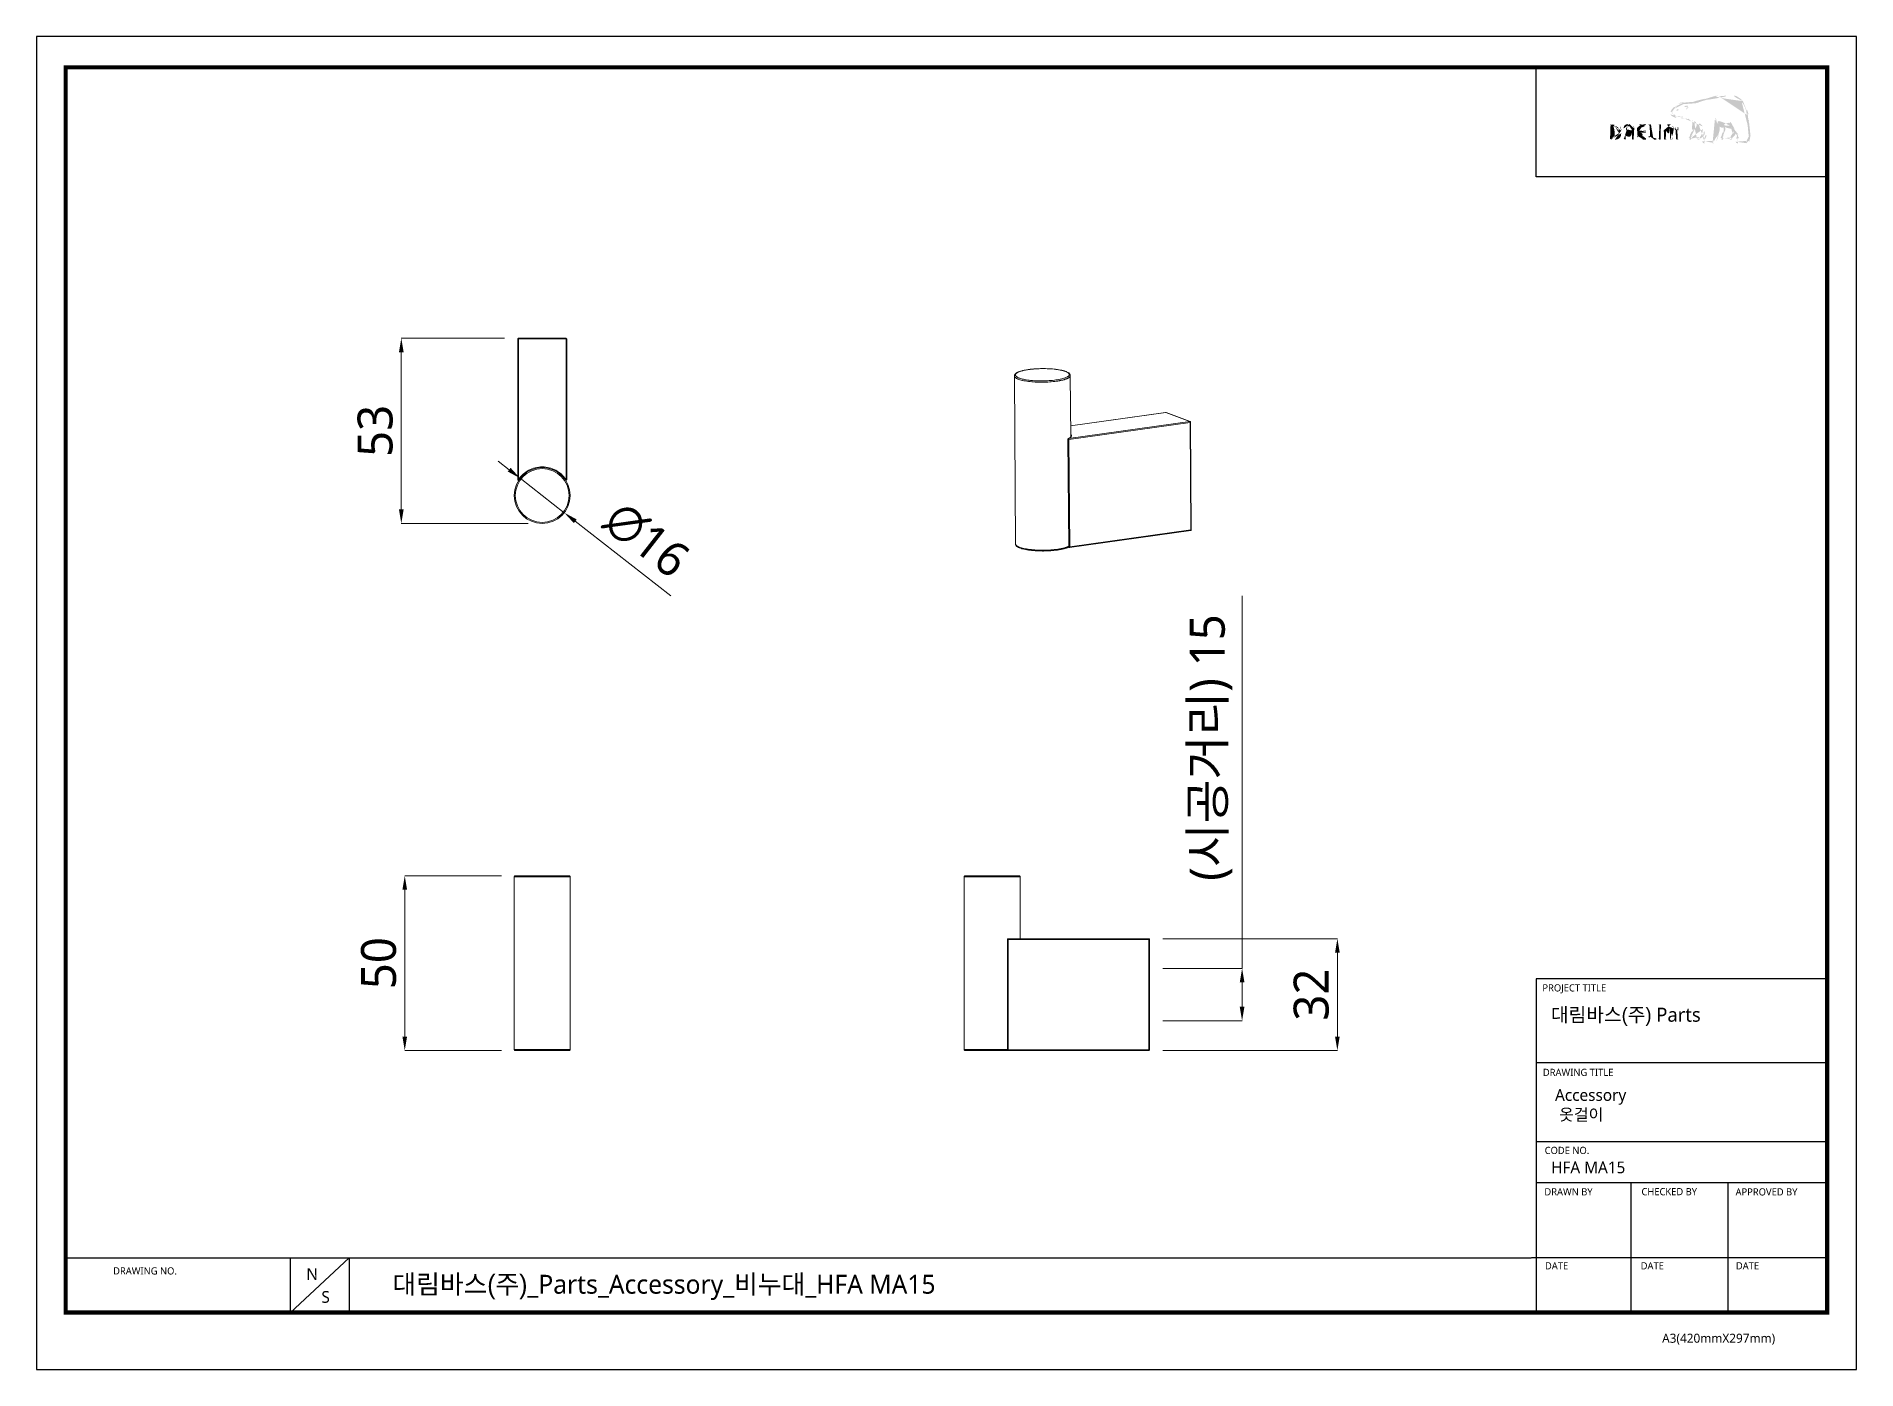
# Model space of a CAD drawing. Extents: x 16296680745 to 16296681266, y -37409618505 to -37409618123.
import ezdxf

# ---------------------------------------------------------------- set-up
doc = ezdxf.new("R2010")
doc.units = 0
doc.header["$LTSCALE"] = 10
doc.header["$MEASUREMENT"] = 0
doc.header["$PDMODE"] = 3
doc.header["$PDSIZE"] = -10
doc.layers.get('0').update_dxf_attribs({"linetype": 'CONTINUOUS'})
doc.layers.get('DEFPOINTS').update_dxf_attribs({"linetype": 'CONTINUOUS'})
doc.layers.add('02___PRT_ALL_AXES', color=7, linetype='CONTINUOUS')
doc.styles.add('Daelim Dimension', font='NanumGothic.ttf')
doc.dimstyles.new('DEFAULT', dxfattribs={"dimscale": 2, "dimtxt": 2, "dimasz": 2, "dimexe": 0, "dimexo": 2, "dimgap": 1, "dimtad": 1, "dimdec": 1, "dimzin": 9, "dimdsep": 46, "dimtxsty": 'Daelim Dimension', "dimcen": 0.5, "dimclrd": 252, "dimclre": 252, "dimclrt": 3, "dimadec": 1, "dimazin": 0, "dimtfac": 1, "dimtdec": 1, "dimtix": 1, "dimtmove": 0, "dimatfit": 3, "dimfxl": 0, "dimtolj": 1, "dimtzin": 1, "dimlwd": 9, "dimlwe": 9, "dimarcsym": 0})

msp = doc.modelspace()

# ---------------------------------------------------------------- texts
at = {"color": 5, "ltscale": 40, "style": 'Daelim Dimension'}
for s, height, p in [('PROJECT TITLE', 2.05520901, (16296681175.80402, -37409618396.549843)), ('DRAWING TITLE', 2.05520901, (16296681175.935789, -37409618420.738541)), ('CODE NO.', 2.055209, (16296681176.45118, -37409618443.076134)), ('DRAWN BY', 2.055209, (16296681176.37059, -37409618454.922852)), ('CHECKED BY', 2.055209, (16296681204.138729, -37409618454.886398)), ('APPROVED BY', 2.05520901, (16296681231.069441, -37409618454.952789)), ('DRAWING NO.', 2.05520901, (16296680766.854679, -37409618477.561523)), ('DATE', 2.055209, (16296681176.53112, -37409618476.10524)), ('DATE', 2.055209, (16296681203.920179, -37409618476.10524)), ('DATE', 2.055209, (16296681231.16394, -37409618476.10524)), ('A3(420mmX297mm)', 2.59389706, (16296681210.064409, -37409618497.100067))]:
    msp.add_text(s, height=height, dxfattribs=at).set_placement(p)
at = {"attachment_point": 1, "style": 'Daelim Dimension'}
for s, insert, char_height, width in [('{\\fGulim|b0|i0|c129|p50;대림바스(주)} Parts', (16296681178.2486, -37409618401.191299), 4.02880063, 64.7519425), (' Accessory\\P  옷걸이', (16296681178.28414, -37409618424.508453), 3.3632988, 56.60088048), ('HFA MA15', (16296681178.28414, -37409618445.221573), 3.3632988, 56.60088048), ('N', (16296680822.125059, -37409618475.755943), 3.363299, 4.69384845), ('S', (16296680826.44998, -37409618482.297958), 3.363299, 4.69384845)]:
    msp.add_mtext(s, dxfattribs=dict(at, insert=insert, char_height=char_height, width=width))
at = {"color": 2, "insert": (16296680846.77417, -37409618477.650673), "char_height": 5.40530172, "width": 259.12725765, "attachment_point": 1, "style": 'Daelim Dimension'}
msp.add_mtext('{\\fGulim|b0|i0|c129|p50;대림바스(주)}_Parts_Accessory_{\\fGulim|b0|i0|c129|p50;비누대}_HFA MA15', dxfattribs=at)

# ---------------------------------------------------------------- blocks, each defined once
blk = doc.blocks.new('*D0')
at = {"color": 5, "lineweight": 9}
for p, q in [((16296680878.83217, -37409618209.597382), (16296680849.30839, -37409618209.597382)), ((16296680849.30839, -37409618213.597382), (16296680849.30839, -37409618258.597382)), ((16296680885.63217, -37409618262.597382), (16296680849.30839, -37409618262.597382))]:
    blk.add_line(p, q, dxfattribs=at)
at = {"color": 5}
for points in [[(16296680848.64172, -37409618213.597382), (16296680849.97505, -37409618213.597382), (16296680849.30839, -37409618209.597382)], [(16296680848.64172, -37409618258.597382), (16296680849.97505, -37409618258.597382), (16296680849.30839, -37409618262.597382)]]:
    blk.add_solid(points, dxfattribs=at)
at = {"layer": 'DEFPOINTS', "color": 0}
for p in [(16296680882.83217, -37409618209.597382), (16296680849.30839, -37409618262.597382), (16296680889.63217, -37409618262.597382)]:
    blk.add_point(p, dxfattribs=at)
at = {"color": 7, "insert": (16296680841.857731, -37409618236.097366), "char_height": 10, "attachment_point": 5, "rotation": 90, "style": 'Daelim Dimension'}
blk.add_mtext('\\A1;53', dxfattribs=at)
blk = doc.blocks.new('*D1')
at = {"color": 5, "lineweight": 9}
for p, q in [((16296680877.932171, -37409618363.450394), (16296680850.28779, -37409618363.450394)), ((16296680850.28779, -37409618367.450394), (16296680850.28779, -37409618409.450394)), ((16296680877.932171, -37409618413.450394), (16296680850.28779, -37409618413.450394))]:
    blk.add_line(p, q, dxfattribs=at)
at = {"color": 5}
for points in [[(16296680849.62113, -37409618367.450394), (16296680850.95446, -37409618367.450394), (16296680850.28779, -37409618363.450394)], [(16296680849.62113, -37409618409.450394), (16296680850.95446, -37409618409.450394), (16296680850.28779, -37409618413.450394)]]:
    blk.add_solid(points, dxfattribs=at)
at = {"layer": 'DEFPOINTS', "color": 0}
for p in [(16296680881.932171, -37409618363.450394), (16296680850.28779, -37409618413.450394), (16296680881.932171, -37409618413.450394)]:
    blk.add_point(p, dxfattribs=at)
at = {"color": 7, "insert": (16296680842.858601, -37409618388.450378), "char_height": 10, "attachment_point": 5, "rotation": 90, "style": 'Daelim Dimension'}
blk.add_mtext('\\A1;50', dxfattribs=at)
blk = doc.blocks.new('*D2')
at = {"color": 5, "lineweight": 9}
for p, q in [((16296681067.15848, -37409618381.450394), (16296681117.141411, -37409618381.450394)), ((16296681117.141411, -37409618385.450394), (16296681117.141411, -37409618409.450394)), ((16296681067.15848, -37409618413.450394), (16296681117.141411, -37409618413.450394))]:
    blk.add_line(p, q, dxfattribs=at)
at = {"color": 5}
for points in [[(16296681116.474739, -37409618385.450394), (16296681117.808069, -37409618385.450394), (16296681117.141411, -37409618381.450394)], [(16296681116.474739, -37409618409.450394), (16296681117.808069, -37409618409.450394), (16296681117.141411, -37409618413.450394)]]:
    blk.add_solid(points, dxfattribs=at)
at = {"layer": 'DEFPOINTS', "color": 0}
for p in [(16296681063.15848, -37409618381.450394), (16296681063.15848, -37409618413.450394), (16296681117.141411, -37409618413.450394)]:
    blk.add_point(p, dxfattribs=at)
at = {"color": 7, "insert": (16296681109.69075, -37409618397.450378), "char_height": 10, "attachment_point": 5, "rotation": 90, "style": 'Daelim Dimension'}
blk.add_mtext('\\A1;32', dxfattribs=at)
blk = doc.blocks.new('*D3')
at = {"color": 5, "lineweight": 9}
for p, q in [((16296680880.17594, -37409618247.209541), (16296680877.02387, -37409618244.746933)), ((16296680883.32802, -37409618249.67215), (16296680895.93631, -37409618259.522583)), ((16296680926.440161, -37409618283.354218), (16296680899.088381, -37409618261.985191))]:
    blk.add_line(p, q, dxfattribs=at)
at = {"color": 5}
for points in [[(16296680880.58638, -37409618246.684196), (16296680879.765511, -37409618247.734894), (16296680883.32802, -37409618249.67215)], [(16296680899.498819, -37409618261.459846), (16296680898.67795, -37409618262.510536), (16296680895.93631, -37409618259.522583)]]:
    blk.add_solid(points, dxfattribs=at)
at = {"layer": 'DEFPOINTS', "color": 0}
for p in [(16296680883.32802, -37409618249.67215), (16296680895.93631, -37409618259.522583)]:
    blk.add_point(p, dxfattribs=at)
at = {"color": 7, "insert": (16296680919.50421, -37409618267.291351), "char_height": 10, "attachment_point": 5, "rotation": 322.00068761, "style": 'Daelim Dimension'}
blk.add_mtext('\\A1;∅16', dxfattribs=at)
blk = doc.blocks.new('*D4')
at = {"color": 5, "lineweight": 9}
for p, q in [((16296681089.881411, -37409618389.950394), (16296681089.881411, -37409618283.334549)), ((16296681067.15848, -37409618389.950394), (16296681089.881411, -37409618389.950394)), ((16296681089.881411, -37409618400.950394), (16296681089.881411, -37409618393.950394)), ((16296681067.15848, -37409618404.950394), (16296681089.881411, -37409618404.950394))]:
    blk.add_line(p, q, dxfattribs=at)
at = {"color": 5}
for points in [[(16296681089.214741, -37409618393.950394), (16296681090.548071, -37409618393.950394), (16296681089.881411, -37409618389.950394)], [(16296681089.214741, -37409618400.950394), (16296681090.548071, -37409618400.950394), (16296681089.881411, -37409618404.950394)]]:
    blk.add_solid(points, dxfattribs=at)
at = {"layer": 'DEFPOINTS', "color": 0}
for p in [(16296681063.15848, -37409618389.950394), (16296681089.881411, -37409618389.950394), (16296681063.15848, -37409618404.950394)]:
    blk.add_point(p, dxfattribs=at)
at = {"color": 7, "insert": (16296681081.021601, -37409618326.736549), "char_height": 10, "attachment_point": 5, "rotation": 90, "style": 'Daelim Dimension'}
blk.add_mtext('\\A1;(시공거리) 15', dxfattribs=at)

# ---------------------------------------------------------------- dimensions: what is measured, and where the dimension line sits
at = {"color": 7}
for base, p1, p2, picture, middle in [((16296680849.30839, -37409618262.597382), (16296680882.832161, -37409618209.597366), (16296680889.63216, -37409618262.597366), '*D0', (16296680841.857731, -37409618236.097366)), ((16296680850.28779, -37409618413.450394), (16296680881.932159, -37409618363.450378), (16296680881.932159, -37409618413.450371), '*D1', (16296680842.858601, -37409618388.450378)), ((16296681117.141411, -37409618413.450394), (16296681063.15847, -37409618381.450371), (16296681063.15847, -37409618413.450371), '*D2', (16296681109.69075, -37409618397.450378))]:
    dim = msp.add_linear_dim(base=base, p1=p1, p2=p2, angle=90, dimstyle='DEFAULT', override={"dimtxt": 5, "dimclrd": 5, "dimclre": 5, "dimclrt": 7}, dxfattribs=at)
    dim.commit()
    dim.dimension.update_dxf_attribs({"geometry": picture, "text_midpoint": middle})
dim = msp.add_diameter_dim_2p(p1=(16296680883.32802, -37409618249.67215), p2=(16296680895.93631, -37409618259.522583), dimstyle='DEFAULT', override={"dimtxt": 5, "dimclrd": 5, "dimclre": 5, "dimclrt": 7}, dxfattribs=at)
dim.commit()
dim.dimension.update_dxf_attribs({"geometry": '*D3', "text_midpoint": (16296680919.50421, -37409618267.291351)})
dim = msp.add_linear_dim(base=(16296681089.881411, -37409618389.950394), p1=(16296681063.15847, -37409618404.950371), p2=(16296681063.15847, -37409618389.950371), angle=90, text='(시공거리) <>', dimstyle='DEFAULT', override={"dimtxt": 5, "dimclrd": 5, "dimclre": 5, "dimclrt": 7}, dxfattribs=at)
dim.commit()
dim.dimension.update_dxf_attribs({"geometry": '*D4', "text_midpoint": (16296681089.881399, -37409618326.736549), "dimtype": 128})

# ---------------------------------------------------------------- hatches: boundary and pattern name
h = msp.add_hatch(color=5)
edge = h.paths.add_edge_path()
edge.add_spline(control_points=[(16296681233.178829, -37409618141.702606), (16296681231.309059, -37409618139.606056), (16296681228.39735, -37409618139.584633), (16296681226.28018, -37409618139.93354)], knot_values=[4, 4, 4, 4, 5, 5, 5, 5], degree=3, periodic=0)
edge.add_spline(control_points=[(16296681226.28018, -37409618139.93354), (16296681224.99243, -37409618140.146851), (16296681223.74432, -37409618140.573463), (16296681222.54063, -37409618140.981018)], knot_values=[5, 5, 5, 5, 6, 6, 6, 6], degree=3, periodic=0)
edge.add_spline(control_points=[(16296681222.54063, -37409618140.981018), (16296681221.53993, -37409618141.32515), (16296681220.49641, -37409618141.68119), (16296681219.45447, -37409618141.907967)], knot_values=[6, 6, 6, 6, 7, 7, 7, 7], degree=3, periodic=0)
edge.add_spline(control_points=[(16296681219.45447, -37409618141.907967), (16296681218.732889, -37409618142.060219), (16296681217.820999, -37409618142.064163), (16296681217.020109, -37409618142.068153)], knot_values=[7, 7, 7, 7, 8, 8, 8, 8], degree=3, periodic=0)
edge.add_spline(control_points=[(16296681217.020109, -37409618142.068153), (16296681217.020109, -37409618142.068153), (16296681216.254129, -37409618142.080841), (16296681216.254129, -37409618142.080841)], knot_values=[8.00001, 8.00001, 8.00001, 8.00001, 9, 9, 9, 9], degree=3, periodic=0)
edge.add_spline(control_points=[(16296681216.254129, -37409618142.080841), (16296681214.74753, -37409618142.11734), (16296681213.71669, -37409618142.638283), (16296681213.204439, -37409618143.628662)], knot_values=[9, 9, 9, 9, 10, 10, 10, 10], degree=3, periodic=0)
edge.add_spline(control_points=[(16296681213.204439, -37409618143.628662), (16296681213.204439, -37409618143.628662), (16296681213.179079, -37409618143.672279), (16296681213.179079, -37409618143.672279)], knot_values=[10.00001, 10.00001, 10.00001, 10.00001, 11, 11, 11, 11], degree=3, periodic=0)
edge.add_spline(control_points=[(16296681213.179079, -37409618143.672279), (16296681213.09503, -37409618143.815811), (16296681212.984011, -37409618143.941093), (16296681212.852381, -37409618144.06321)], knot_values=[11, 11, 11, 11, 12, 12, 12, 12], degree=3, periodic=0)
edge.add_spline(control_points=[(16296681212.852381, -37409618144.06321), (16296681212.714411, -37409618144.1996), (16296681212.573259, -37409618144.339157), (16296681212.474939, -37409618144.517563)], knot_values=[12, 12, 12, 12, 13, 13, 13, 13], degree=3, periodic=0)
edge.add_spline(control_points=[(16296681212.474939, -37409618144.517563), (16296681212.279869, -37409618144.856148), (16296681212.262421, -37409618145.199509), (16296681212.425779, -37409618145.512741)], knot_values=[13, 13, 13, 13, 14, 14, 14, 14], degree=3, periodic=0)
edge.add_spline(control_points=[(16296681212.425779, -37409618145.512741), (16296681212.74931, -37409618146.118553), (16296681213.659599, -37409618146.442047), (16296681214.20356, -37409618146.482498), (16296681214.20356, -37409618146.482498), (16296681215.013969, -37409618146.531662), (16296681215.013969, -37409618146.531662)], knot_values=[14, 14, 14, 14, 15, 15, 15, 16, 16, 16, 16], degree=3, periodic=0)
edge.add_spline(control_points=[(16296681215.013969, -37409618146.531662), (16296681215.87352, -37409618146.583214), (16296681216.947161, -37409618146.644257), (16296681217.583111, -37409618146.758453)], knot_values=[16, 16, 16, 16, 17, 17, 17, 17], degree=3, periodic=0)
edge.add_spline(control_points=[(16296681217.583111, -37409618146.758453), (16296681217.98752, -37409618146.830597), (16296681218.37606, -37409618146.955879), (16296681218.73764, -37409618147.12001)], knot_values=[17, 17, 17, 17, 18, 18, 18, 18], degree=3, periodic=0)
edge.add_spline(control_points=[(16296681218.73764, -37409618147.12001), (16296681218.75668, -37409618147.159698), (16296681219.07703, -37409618148.336433), (16296681219.008841, -37409618149.634483)], knot_values=[18, 18, 18, 18, 19, 19, 19, 19], degree=3, periodic=0)
edge.add_spline(control_points=[(16296681219.008841, -37409618149.634483), (16296681218.95491, -37409618150.818336), (16296681218.429979, -37409618151.228287), (16296681218.060471, -37409618151.530434)], knot_values=[19, 19, 19, 19, 20, 20, 20, 20], degree=3, periodic=0)
edge.add_spline(control_points=[(16296681218.060471, -37409618151.530434), (16296681218.05571, -37409618151.535957), (16296681217.69095, -37409618151.818268), (16296681217.66716, -37409618152.170326)], knot_values=[20, 20, 20, 20, 21, 21, 21, 21], degree=3, periodic=0)
edge.add_spline(control_points=[(16296681217.66716, -37409618152.170326), (16296681217.64814, -37409618152.359047), (16296681217.698879, -37409618152.530327), (16296681217.81307, -37409618152.648483)], knot_values=[21, 21, 21, 21, 22, 22, 22, 22], degree=3, periodic=0)
edge.add_spline(control_points=[(16296681217.81307, -37409618152.648483), (16296681217.93836, -37409618152.785637), (16296681218.123899, -37409618152.849869), (16296681218.36813, -37409618152.849869), (16296681218.36813, -37409618152.849869), (16296681220.0016, -37409618152.849869), (16296681220.0016, -37409618152.849869)], knot_values=[22, 22, 22, 22, 23, 23, 23, 24, 24, 24, 24], degree=3, periodic=0)
edge.add_spline(control_points=[(16296681220.0016, -37409618152.849869), (16296681221.34169, -37409618152.849869), (16296681221.909439, -37409618151.285393), (16296681222.050591, -37409618150.192703)], knot_values=[24, 24, 24, 24, 25, 25, 25, 25], degree=3, periodic=0)
edge.add_spline(control_points=[(16296681222.050591, -37409618150.192703), (16296681222.44706, -37409618150.975372), (16296681222.43754, -37409618151.859482), (16296681221.93482, -37409618152.419312)], knot_values=[25, 25, 25, 25, 26, 26, 26, 26], degree=3, periodic=0)
edge.add_spline(control_points=[(16296681221.93482, -37409618152.419312), (16296681221.934811, -37409618152.419312), (16296681221.498699, -37409618152.823723), (16296681221.547859, -37409618153.211456)], knot_values=[26.00001, 26.00001, 26.00001, 26.00001, 27, 27, 27, 27], degree=3, periodic=0)
edge.add_spline(control_points=[(16296681221.547859, -37409618153.211456), (16296681221.58909, -37409618153.620644), (16296681221.92848, -37409618153.783173), (16296681222.202841, -37409618153.783173), (16296681222.202841, -37409618153.783173), (16296681224.53252, -37409618153.783173), (16296681224.53252, -37409618153.783173)], knot_values=[27, 27, 27, 27, 28, 28, 28, 29, 29, 29, 29], degree=3, periodic=0)
edge.add_spline(control_points=[(16296681224.53252, -37409618153.783173), (16296681224.94326, -37409618153.783173), (16296681225.269951, -37409618153.596039), (16296681225.487221, -37409618153.240013)], knot_values=[29, 29, 29, 29, 30, 30, 30, 30], degree=3, periodic=0)
edge.add_spline(control_points=[(16296681225.487221, -37409618153.240013), (16296681226.43877, -37409618151.67395), (16296681226.48634, -37409618150.130074), (16296681226.28018, -37409618148.928741)], knot_values=[30, 30, 30, 30, 31, 31, 31, 31], degree=3, periodic=0)
edge.add_spline(control_points=[(16296681226.28018, -37409618148.928741), (16296681226.562469, -37409618148.985817), (16296681227.038231, -37409618149.073036), (16296681227.617081, -37409618149.135696)], knot_values=[31, 31, 31, 31, 32, 32, 32, 32], degree=3, periodic=0)
edge.add_spline(control_points=[(16296681227.617081, -37409618149.135696), (16296681227.653561, -37409618149.30143), (16296681227.71859, -37409618149.665421), (16296681227.71859, -37409618149.665421)], knot_values=[32, 32, 32, 32, 33, 33, 33, 33], degree=3, periodic=0)
edge.add_spline(control_points=[(16296681227.71859, -37409618149.665421), (16296681227.73127, -37409618149.805763), (16296681227.73127, -37409618149.930252), (16296681227.73127, -37409618150.047623)], knot_values=[33, 33, 33, 33, 34, 34, 34, 34], degree=3, periodic=0)
edge.add_spline(control_points=[(16296681227.73127, -37409618150.047623), (16296681227.73127, -37409618150.950783), (16296681227.331619, -37409618151.340889), (16296681227.10643, -37409618151.56134)], knot_values=[34, 34, 34, 34, 35, 35, 35, 35], degree=3, periodic=0)
edge.add_spline(control_points=[(16296681227.10643, -37409618151.56134), (16296681227.09849, -37409618151.562912), (16296681226.794001, -37409618151.872963), (16296681226.759121, -37409618152.133858)], knot_values=[35, 35, 35, 35, 36, 36, 36, 36], degree=3, periodic=0)
edge.add_spline(control_points=[(16296681226.759121, -37409618152.133858), (16296681226.759121, -37409618152.133858), (16296681226.694099, -37409618152.404251), (16296681226.927231, -37409618152.642128)], knot_values=[36.00001, 36.00001, 36.00001, 36.00001, 37, 37, 37, 37], degree=3, periodic=0)
edge.add_spline(control_points=[(16296681226.927231, -37409618152.642128), (16296681227.057261, -37409618152.77771), (16296681227.26502, -37409618152.849869), (16296681227.539379, -37409618152.849869), (16296681227.539379, -37409618152.849869), (16296681229.34572, -37409618152.849869), (16296681229.34572, -37409618152.849869)], knot_values=[37, 37, 37, 37, 38, 38, 38, 39, 39, 39, 39], degree=3, periodic=0)
edge.add_spline(control_points=[(16296681229.34572, -37409618152.849869), (16296681230.501829, -37409618152.849869), (16296681230.857071, -37409618151.421768), (16296681230.97126, -37409618150.687477)], knot_values=[39, 39, 39, 39, 40, 40, 40, 40], degree=3, periodic=0)
edge.add_spline(control_points=[(16296681230.97126, -37409618150.687477), (16296681231.17901, -37409618150.94838), (16296681231.41214, -37409618151.260803), (16296681231.55328, -37409618151.56134)], knot_values=[40, 40, 40, 40, 41, 41, 41, 41], degree=3, periodic=0)
edge.add_spline(control_points=[(16296681231.55328, -37409618151.56134), (16296681231.648439, -37409618151.764297), (16296681231.664301, -37409618151.991119), (16296681231.591351, -37409618152.204422)], knot_values=[41, 41, 41, 41, 42, 42, 42, 42], degree=3, periodic=0)
edge.add_spline(control_points=[(16296681231.591351, -37409618152.204422), (16296681231.473989, -37409618152.587402), (16296681230.988701, -37409618152.861794), (16296681231.088619, -37409618153.321693)], knot_values=[42, 42, 42, 42, 43, 43, 43, 43], degree=3, periodic=0)
edge.add_spline(control_points=[(16296681231.088619, -37409618153.321693), (16296681231.17267, -37409618153.676132), (16296681231.469231, -37409618153.783173), (16296681231.776899, -37409618153.783173), (16296681231.776899, -37409618153.783173), (16296681234.09548, -37409618153.783173), (16296681234.09548, -37409618153.783173)], knot_values=[43, 43, 43, 43, 44, 44, 44, 45, 45, 45, 45], degree=3, periodic=0)
edge.add_spline(control_points=[(16296681234.09548, -37409618153.783173), (16296681234.114519, -37409618153.783173), (16296681234.57917, -37409618153.788727), (16296681234.950279, -37409618153.392258)], knot_values=[45, 45, 45, 45, 46, 46, 46, 46], degree=3, periodic=0)
edge.add_spline(control_points=[(16296681234.950279, -37409618153.392258), (16296681235.29917, -37409618153.017189), (16296681235.43239, -37409618152.459747), (16296681235.3531, -37409618151.682663)], knot_values=[46, 46, 46, 46, 47, 47, 47, 47], degree=3, periodic=0)
edge.add_spline(control_points=[(16296681235.3531, -37409618151.682663), (16296681235.3531, -37409618151.682663), (16296681235.002609, -37409618148.648033), (16296681235.002609, -37409618148.648033)], knot_values=[0, 0, 0, 0, 1, 1, 1, 1], degree=3, periodic=0)
edge.add_spline(control_points=[(16296681235.002609, -37409618148.648033), (16296681234.874149, -37409618147.767067), (16296681234.85354, -37409618147.292877), (16296681234.831329, -37409618146.825043), (16296681234.831329, -37409618146.825043), (16296681234.74729, -37409618145.627693), (16296681234.74729, -37409618145.627693)], knot_values=[1, 1, 1, 1, 2, 2, 2, 3, 3, 3, 3], degree=3, periodic=0)
edge.add_spline(control_points=[(16296681234.74729, -37409618145.627693), (16296681234.571239, -37409618143.992653), (16296681234.03997, -37409618142.670792), (16296681233.178829, -37409618141.702606)], knot_values=[3, 3, 3, 3, 4, 4, 4, 4], degree=3, periodic=0)
edge = h.paths.add_edge_path(flags=16)
edge.add_spline(control_points=[(16296681219.549641, -37409618142.340134), (16296681220.621691, -37409618142.109413), (16296681221.67314, -37409618141.749367), (16296681222.686529, -37409618141.403687)], knot_values=[31, 31, 31, 31, 32, 32, 32, 32], degree=3, periodic=0)
edge.add_spline(control_points=[(16296681222.686529, -37409618141.403687), (16296681223.86961, -37409618140.997681), (16296681225.100269, -37409618140.578987), (16296681226.3563, -37409618140.368057)], knot_values=[32, 32, 32, 32, 33, 33, 33, 33], degree=3, periodic=0)
edge.add_spline(control_points=[(16296681226.3563, -37409618140.368057), (16296681228.36245, -37409618140.038193), (16296681231.11241, -37409618140.057228), (16296681232.839451, -37409618141.997566)], knot_values=[33, 33, 33, 33, 34, 34, 34, 34], degree=3, periodic=0)
edge.add_spline(control_points=[(16296681232.839451, -37409618141.997566), (16296681233.640329, -37409618142.895981), (16296681234.13512, -37409618144.134567), (16296681234.301649, -37409618145.6745), (16296681234.301649, -37409618145.6745), (16296681234.3857, -37409618146.846451), (16296681234.3857, -37409618146.846451)], knot_values=[34, 34, 34, 34, 35, 35, 35, 36, 36, 36, 36], degree=3, periodic=0)
edge.add_spline(control_points=[(16296681234.3857, -37409618146.846451), (16296681234.4079, -37409618147.319839), (16296681234.43486, -37409618147.809082), (16296681234.56015, -37409618148.70755), (16296681234.56015, -37409618148.70755), (16296681234.90745, -37409618151.73262), (16296681234.90745, -37409618151.73262)], knot_values=[36, 36, 36, 36, 37, 37, 37, 38, 38, 38, 38], degree=3, periodic=0)
edge.add_spline(control_points=[(16296681234.90745, -37409618151.73262), (16296681234.96772, -37409618152.360626), (16296681234.8694, -37409618152.810242), (16296681234.62993, -37409618153.082207)], knot_values=[38, 38, 38, 38, 39, 39, 39, 39], degree=3, periodic=0)
edge.add_spline(control_points=[(16296681234.62993, -37409618153.082207), (16296681234.40156, -37409618153.337532), (16296681234.114519, -37409618153.340714), (16296681234.09548, -37409618153.340714), (16296681234.09548, -37409618153.340714), (16296681231.81654, -37409618153.340714), (16296681231.81654, -37409618153.340714)], knot_values=[0, 0, 0, 0, 1, 1, 1, 2, 2, 2, 2], degree=3, periodic=0)
edge.add_spline(control_points=[(16296681231.81654, -37409618153.340714), (16296681231.6754, -37409618153.340714), (16296681231.56756, -37409618153.280457), (16296681231.56756, -37409618153.117104)], knot_values=[2, 2, 2, 2, 3, 3, 3, 3], degree=3, periodic=0)
edge.add_spline(control_points=[(16296681231.56756, -37409618153.117104), (16296681231.56756, -37409618152.878418), (16296681231.872049, -37409618152.682571), (16296681231.987829, -37409618152.375679)], knot_values=[3, 3, 3, 3, 4, 4, 4, 4], degree=3, periodic=0)
edge.add_spline(control_points=[(16296681231.987829, -37409618152.375679), (16296681232.11628, -37409618152.046631), (16296681232.102011, -37409618151.688187), (16296681231.9561, -37409618151.369453)], knot_values=[4, 4, 4, 4, 5, 5, 5, 5], degree=3, periodic=0)
edge.add_spline(control_points=[(16296681231.9561, -37409618151.369453), (16296681231.683331, -37409618150.797729), (16296681231.278919, -37409618150.344948), (16296681230.890381, -37409618149.907242)], knot_values=[5, 5, 5, 5, 6, 6, 6, 6], degree=3, periodic=0)
edge.add_spline(control_points=[(16296681230.890381, -37409618149.907242), (16296681230.33532, -37409618149.286377), (16296681229.74378, -37409618148.690063), (16296681229.705721, -37409618147.836067)], knot_values=[6, 6, 6, 6, 7, 7, 7, 7], degree=3, periodic=0)
edge.add_spline(control_points=[(16296681229.705721, -37409618147.836067), (16296681229.694611, -37409618147.713966), (16296681229.642281, -37409618147.594193), (16296681229.516991, -37409618147.59819)], knot_values=[7, 7, 7, 7, 8, 8, 8, 8], degree=3, periodic=0)
edge.add_spline(control_points=[(16296681229.516991, -37409618147.59819), (16296681229.39805, -37409618147.603729), (16296681229.313999, -37409618147.713966), (16296681229.31876, -37409618147.871742)], knot_values=[8, 8, 8, 8, 9, 9, 9, 9], degree=3, periodic=0)
edge.add_spline(control_points=[(16296681229.31876, -37409618147.871742), (16296681229.34572, -37409618148.197639), (16296681229.431351, -37409618148.494202), (16296681229.54237, -37409618148.763008)], knot_values=[9, 9, 9, 9, 10, 10, 10, 10], degree=3, periodic=0)
edge.add_spline(control_points=[(16296681229.54237, -37409618148.763008), (16296681228.04211, -37409618148.828033), (16296681226.535509, -37409618148.530693), (16296681226.17392, -37409618148.456146)], knot_values=[10, 10, 10, 10, 11, 11, 11, 11], degree=3, periodic=0)
edge.add_spline(control_points=[(16296681226.17392, -37409618148.456146), (16296681225.91066, -37409618147.38089), (16296681225.477711, -37409618146.685501), (16296681225.47296, -37409618146.670441)], knot_values=[11, 11, 11, 11, 12, 12, 12, 12], degree=3, periodic=0)
edge.add_spline(control_points=[(16296681225.47296, -37409618146.670441), (16296681225.40476, -37409618146.561813), (16296681225.290569, -37409618146.526123), (16296681225.20653, -37409618146.577652)], knot_values=[12, 12, 12, 12, 13, 13, 13, 13], degree=3, periodic=0)
edge.add_spline(control_points=[(16296681225.20653, -37409618146.577652), (16296681225.11771, -37409618146.630783), (16296681225.100269, -37409618146.758453), (16296681225.165291, -37409618146.863129)], knot_values=[13, 13, 13, 13, 14, 14, 14, 14], degree=3, periodic=0)
edge.add_spline(control_points=[(16296681225.165291, -37409618146.863129), (16296681225.182739, -37409618146.894028), (16296681226.968451, -37409618149.930252), (16296681225.106609, -37409618153.015602)], knot_values=[14, 14, 14, 14, 15, 15, 15, 15], degree=3, periodic=0)
edge.add_spline(control_points=[(16296681225.106609, -37409618153.015602), (16296681224.974991, -37409618153.236832), (16296681224.787849, -37409618153.340714), (16296681224.53252, -37409618153.340714), (16296681224.53252, -37409618153.340714), (16296681222.21394, -37409618153.340714), (16296681222.21394, -37409618153.340714)], knot_values=[15, 15, 15, 15, 16, 16, 16, 17, 17, 17, 17], degree=3, periodic=0)
edge.add_spline(control_points=[(16296681222.21394, -37409618153.340714), (16296681222.11879, -37409618153.340714), (16296681221.977631, -37409618153.272522), (16296681221.977631, -37409618153.11631)], knot_values=[17, 17, 17, 17, 18, 18, 18, 18], degree=3, periodic=0)
edge.add_spline(control_points=[(16296681221.977631, -37409618153.11631), (16296681221.977631, -37409618152.954536), (16296681222.20125, -37409618152.716637), (16296681222.20125, -37409618152.716637)], knot_values=[18, 18, 18, 18, 19, 19, 19, 19], degree=3, periodic=0)
edge.add_spline(control_points=[(16296681222.20125, -37409618152.716637), (16296681223.13217, -37409618151.67395), (16296681222.662741, -37409618150.051552), (16296681221.76354, -37409618148.977913)], knot_values=[19, 19, 19, 19, 20, 20, 20, 20], degree=3, periodic=0)
edge.add_spline(control_points=[(16296681221.76354, -37409618148.977913), (16296681220.892879, -37409618147.942322), (16296681219.473499, -37409618146.640289), (16296681217.659241, -37409618146.316788)], knot_values=[20, 20, 20, 20, 21, 21, 21, 21], degree=3, periodic=0)
edge.add_spline(control_points=[(16296681217.659241, -37409618146.316788), (16296681217.004259, -37409618146.202583), (16296681215.91317, -37409618146.13755), (16296681215.03616, -37409618146.088387), (16296681215.03616, -37409618146.088387), (16296681214.23687, -37409618146.042397), (16296681214.23687, -37409618146.042397)], knot_values=[21, 21, 21, 21, 22, 22, 22, 23, 23, 23, 23], degree=3, periodic=0)
edge.add_spline(control_points=[(16296681214.23687, -37409618146.042397), (16296681213.791241, -37409618146.006737), (16296681213.056959, -37409618145.735573), (16296681212.823839, -37409618145.307327)], knot_values=[23, 23, 23, 23, 24, 24, 24, 24], degree=3, periodic=0)
edge.add_spline(control_points=[(16296681212.823839, -37409618145.307327), (16296681212.72551, -37409618145.128922), (16296681212.738199, -37409618144.941811), (16296681212.866659, -37409618144.741997)], knot_values=[24, 24, 24, 24, 25, 25, 25, 25], degree=3, periodic=0)
edge.add_spline(control_points=[(16296681212.866659, -37409618144.741997), (16296681212.9396, -37409618144.610352), (16296681213.056959, -37409618144.494583), (16296681213.17432, -37409618144.377213)], knot_values=[25, 25, 25, 25, 26, 26, 26, 26], degree=3, periodic=0)
edge.add_spline(control_points=[(16296681213.17432, -37409618144.377213), (16296681213.31229, -37409618144.232101), (16296681213.45343, -37409618144.087799), (16296681213.567619, -37409618143.891922)], knot_values=[26, 26, 26, 26, 27, 27, 27, 27], degree=3, periodic=0)
edge.add_spline(control_points=[(16296681213.567619, -37409618143.891922), (16296681213.567619, -37409618143.891922), (16296681213.602501, -37409618143.832474), (16296681213.602501, -37409618143.832474)], knot_values=[27.00001, 27.00001, 27.00001, 27.00001, 28, 28, 28, 28], degree=3, periodic=0)
edge.add_spline(control_points=[(16296681213.602501, -37409618143.832474), (16296681214.04339, -37409618142.995102), (16296681214.929911, -37409618142.558983), (16296681216.269991, -37409618142.522507)], knot_values=[28, 28, 28, 28, 29, 29, 29, 29], degree=3, periodic=0)
edge.add_spline(control_points=[(16296681216.269991, -37409618142.522507), (16296681216.27, -37409618142.522507), (16296681217.020109, -37409618142.514587), (16296681217.020109, -37409618142.514587)], knot_values=[29.00001, 29.00001, 29.00001, 29.00001, 30, 30, 30, 30], degree=3, periodic=0)
edge.add_spline(control_points=[(16296681217.020109, -37409618142.514587), (16296681217.83844, -37409618142.509003), (16296681218.78046, -37409618142.505867), (16296681219.549641, -37409618142.340134)], knot_values=[30, 30, 30, 30, 31, 31, 31, 31], degree=3, periodic=0)
edge = h.paths.add_edge_path(flags=0)
edge.add_spline(control_points=[(16296681217.343639, -37409618142.96656), (16296681217.497471, -37409618143.083923), (16296681217.59898, -37409618143.255188), (16296681217.57202, -37409618143.462967)], knot_values=[8, 8, 8, 8, 9, 9, 9, 9], degree=3, periodic=0)
edge.add_spline(control_points=[(16296681217.57202, -37409618143.462967), (16296681217.54188, -37409618143.761887), (16296681217.283369, -37409618144.08223), (16296681217.08832, -37409618144.180542)], knot_values=[7, 7, 7, 7, 8, 8, 8, 8], degree=3, periodic=0)
edge.add_spline(control_points=[(16296681217.08832, -37409618144.180542), (16296681217.020109, -37409618144.20752), (16296681216.932899, -37409618144.191673), (16296681216.905939, -37409618144.125061)], knot_values=[6, 6, 6, 6, 7, 7, 7, 7], degree=3, periodic=0)
edge.add_spline(control_points=[(16296681216.905939, -37409618144.125061), (16296681216.872641, -37409618144.058472), (16296681216.91387, -37409618143.975189), (16296681216.978889, -37409618143.935532)], knot_values=[5, 5, 5, 5, 6, 6, 6, 6], degree=3, periodic=0)
edge.add_spline(control_points=[(16296681216.978889, -37409618143.935532), (16296681217.08832, -37409618143.868942), (16296681217.251659, -37409618143.653236), (16296681217.270691, -37409618143.468491)], knot_values=[4, 4, 4, 4, 5, 5, 5, 5], degree=3, periodic=0)
edge.add_spline(control_points=[(16296681217.270691, -37409618143.468491), (16296681217.283369, -37409618143.356689), (16296681217.251659, -37409618143.267067), (16296681217.161261, -37409618143.203667)], knot_values=[3, 3, 3, 3, 4, 4, 4, 4], degree=3, periodic=0)
edge.add_spline(control_points=[(16296681217.161261, -37409618143.203667), (16296681216.921789, -37409618143.034767), (16296681216.642679, -37409618143.365387), (16296681216.61414, -37409618143.389214)], knot_values=[2, 2, 2, 2, 3, 3, 3, 3], degree=3, periodic=0)
edge.add_spline(control_points=[(16296681216.61414, -37409618143.389214), (16296681216.563391, -37409618143.446289), (16296681216.476151, -37409618143.460564), (16296681216.426991, -37409618143.413788)], knot_values=[1, 1, 1, 1, 2, 2, 2, 2], degree=3, periodic=0)
edge.add_spline(control_points=[(16296681216.426991, -37409618143.413788), (16296681216.365141, -37409618143.365387), (16296681216.376249, -37409618143.275017), (16296681216.426991, -37409618143.215553)], knot_values=[0, 0, 0, 0, 1, 1, 1, 1], degree=3, periodic=0)
edge.add_spline(control_points=[(16296681216.426991, -37409618143.215553), (16296681216.57448, -37409618143.055367), (16296681216.978889, -37409618142.715187), (16296681217.343639, -37409618142.96656)], knot_values=[9, 9, 9, 9, 10, 10, 10, 10], degree=3, periodic=0)
edge = h.paths.add_edge_path(flags=16)
edge.add_spline(control_points=[(16296681219.427521, -37409618149.65509), (16296681219.473499, -37409618148.717033), (16296681219.335541, -37409618147.856689), (16296681219.23245, -37409618147.38089), (16296681219.23245, -37409618147.38089), (16296681220.68989, -37409618148.214287), (16296681221.754021, -37409618149.710571)], knot_values=[5, 5, 5, 5, 6, 6, 6, 7, 7, 7, 7], degree=3, periodic=0)
edge.add_spline(control_points=[(16296681221.754021, -37409618149.710571), (16296681221.67314, -37409618150.344948), (16296681221.3179, -37409618152.4328), (16296681220.0016, -37409618152.4328), (16296681220.0016, -37409618152.4328), (16296681218.36813, -37409618152.4328), (16296681218.36813, -37409618152.4328)], knot_values=[0, 0, 0, 0, 1, 1, 1, 2, 2, 2, 2], degree=3, periodic=0)
edge.add_spline(control_points=[(16296681218.36813, -37409618152.4328), (16296681218.24284, -37409618152.4328), (16296681218.10487, -37409618152.332092), (16296681218.10487, -37409618152.175873)], knot_values=[2, 2, 2, 2, 3, 3, 3, 3], degree=3, periodic=0)
edge.add_spline(control_points=[(16296681218.10487, -37409618152.175873), (16296681218.10487, -37409618152.018066), (16296681218.307871, -37409618151.86026), (16296681218.3269, -37409618151.853943)], knot_values=[3, 3, 3, 3, 4, 4, 4, 4], degree=3, periodic=0)
edge.add_spline(control_points=[(16296681218.3269, -37409618151.853943), (16296681218.73764, -37409618151.527237), (16296681219.35932, -37409618151.024521), (16296681219.427521, -37409618149.65509)], knot_values=[4, 4, 4, 4, 5, 5, 5, 5], degree=3, periodic=0)
edge = h.paths.add_edge_path(flags=0)
edge.add_spline(control_points=[(16296681214.83952, -37409618144.087799), (16296681214.83952, -37409618144.087799), (16296681214.89185, -37409618144.112381), (16296681214.81572, -37409618144.201973)], knot_values=[1.00001, 1.00001, 1.00001, 1.00001, 2, 2, 2, 2], degree=3, periodic=0)
edge.add_spline(control_points=[(16296681214.81572, -37409618144.201973), (16296681214.61907, -37409618144.477921), (16296681214.41925, -37409618144.539001), (16296681214.419241, -37409618144.539001)], knot_values=[2, 2, 2, 2, 2.99999, 2.99999, 2.99999, 2.99999], degree=3, periodic=0)
edge.add_spline(control_points=[(16296681214.419241, -37409618144.539001), (16296681214.419241, -37409618144.539001), (16296681214.271761, -37409618144.591316), (16296681214.18771, -37409618144.491386)], knot_values=[3.00001, 3.00001, 3.00001, 3.00001, 4, 4, 4, 4], degree=3, periodic=0)
edge.add_spline(control_points=[(16296681214.18771, -37409618144.491386), (16296681214.021191, -37409618144.294769), (16296681214.011669, -37409618144.182953), (16296681214.011669, -37409618144.182953), (16296681214.011669, -37409618144.182953), (16296681213.9974, -37409618144.098877), (16296681214.08145, -37409618144.079857)], knot_values=[4, 4, 4, 4, 5, 5, 5, 6, 6, 6, 6], degree=3, periodic=0)
edge.add_spline(control_points=[(16296681214.83952, -37409618144.087799), (16296681214.41925, -37409618143.925217), (16296681214.081461, -37409618144.079826), (16296681214.08145, -37409618144.079857)], knot_values=[0.00001, 0.00001, 0.00001, 0.00001, 1, 1, 1, 1], degree=3, periodic=0)
edge = h.paths.add_edge_path(flags=16)
edge.add_spline(control_points=[(16296681228.065901, -37409618149.170578), (16296681228.576559, -37409618149.208633), (16296681229.21567, -37409618149.231644), (16296681229.7644, -37409618149.198349)], knot_values=[6, 6, 6, 6, 7, 7, 7, 7], degree=3, periodic=0)
edge.add_spline(control_points=[(16296681229.7644, -37409618149.198349), (16296681229.97373, -37409618149.526627), (16296681230.32263, -37409618149.93895), (16296681230.590639, -37409618150.248207)], knot_values=[7, 7, 7, 7, 8, 8, 8, 8], degree=3, periodic=0)
edge.add_spline(control_points=[(16296681230.590639, -37409618150.248207), (16296681230.58589, -37409618150.274368), (16296681230.44474, -37409618152.4328), (16296681229.34572, -37409618152.4328)], knot_values=[9, 9, 9, 9, 10, 10, 10, 10], degree=3, periodic=0)
edge.add_spline(control_points=[(16296681229.34572, -37409618152.4328), (16296681229.34572, -37409618152.4328), (16296681227.487049, -37409618152.4328), (16296681227.487049, -37409618152.4328)], knot_values=[0, 0, 0, 0, 1, 1, 1, 1], degree=3, periodic=0)
edge.add_spline(control_points=[(16296681227.487049, -37409618152.4328), (16296681227.341141, -37409618152.4328), (16296681227.23171, -37409618152.319366), (16296681227.23171, -37409618152.175873)], knot_values=[1, 1, 1, 1, 2, 2, 2, 2], degree=3, periodic=0)
edge.add_spline(control_points=[(16296681227.23171, -37409618152.175873), (16296681227.23171, -37409618152.037086), (16296681227.387131, -37409618151.867416), (16296681227.398239, -37409618151.86026)], knot_values=[2, 2, 2, 2, 3, 3, 3, 3], degree=3, periodic=0)
edge.add_spline(control_points=[(16296681227.398239, -37409618151.86026), (16296681227.780439, -37409618151.493134), (16296681228.164221, -37409618150.992012), (16296681228.164221, -37409618150.055527)], knot_values=[3, 3, 3, 3, 4, 4, 4, 4], degree=3, periodic=0)
edge.add_spline(control_points=[(16296681228.164221, -37409618150.055527), (16296681228.164221, -37409618149.920723), (16296681228.15629, -37409618149.774017), (16296681228.13726, -37409618149.62178)], knot_values=[4, 4, 4, 4, 5, 5, 5, 5], degree=3, periodic=0)
edge.add_spline(control_points=[(16296681228.13726, -37409618149.62178), (16296681228.13726, -37409618149.62178), (16296681228.0881, -37409618149.350601), (16296681228.065901, -37409618149.170578)], knot_values=[5.00001, 5.00001, 5.00001, 5.00001, 6, 6, 6, 6], degree=3, periodic=0)
h = msp.add_hatch(color=5)
edge = h.paths.add_edge_path()
edge.add_spline(control_points=[(16296681198.36764, -37409618150.142212), (16296681198.36764, -37409618148.932709), (16296681197.72258, -37409618148.291023), (16296681196.50189, -37409618148.291023)], knot_values=[7, 7, 7, 7, 8, 8, 8, 8], degree=3, periodic=0)
edge.add_spline(control_points=[(16296681196.50189, -37409618148.291023), (16296681196.05477, -37409618148.291023), (16296681195.48838, -37409618148.317886), (16296681195.304159, -37409618148.348679)], knot_values=[0, 0, 0, 0, 1, 1, 1, 1], degree=3, periodic=0)
edge.add_spline(control_points=[(16296681195.304159, -37409618148.348679), (16296681195.189091, -37409618148.368843), (16296681195.11405, -37409618148.453957), (16296681195.11405, -37409618148.56929), (16296681195.11405, -37409618148.56929), (16296681195.11405, -37409618152.486687), (16296681195.11405, -37409618152.486687)], knot_values=[1, 1, 1, 1, 2, 2, 2, 3, 3, 3, 3], degree=3, periodic=0)
edge.add_spline(control_points=[(16296681195.11405, -37409618152.486687), (16296681195.11405, -37409618152.608757), (16296681195.189091, -37409618152.689957), (16296681195.31171, -37409618152.716843)], knot_values=[3, 3, 3, 3, 4, 4, 4, 4], degree=3, periodic=0)
edge.add_spline(control_points=[(16296681195.31171, -37409618152.716843), (16296681195.48838, -37409618152.739807), (16296681196.05085, -37409618152.768929), (16296681196.50189, -37409618152.768929)], knot_values=[4, 4, 4, 4, 5, 5, 5, 5], degree=3, periodic=0)
edge.add_spline(control_points=[(16296681196.50189, -37409618152.768929), (16296681197.72258, -37409618152.768929), (16296681198.36764, -37409618152.127777), (16296681198.36764, -37409618150.915497), (16296681198.36764, -37409618150.915497), (16296681198.36764, -37409618150.142212), (16296681198.36764, -37409618150.142212)], knot_values=[5, 5, 5, 5, 6, 6, 6, 7, 7, 7, 7], degree=3, periodic=0)
edge = h.paths.add_edge_path(flags=16)
edge.add_spline(control_points=[(16296681196.497959, -37409618148.895203), (16296681197.311859, -37409618148.895203), (16296681197.6747, -37409618149.282112), (16296681197.6747, -37409618150.142212), (16296681197.6747, -37409618150.142212), (16296681197.6747, -37409618150.33551), (16296681197.6747, -37409618150.528847)], knot_values=[4, 4, 4, 4, 5, 5, 5, 5.5, 5.5, 5.5, 5.5], degree=3, periodic=0)
edge.add_spline(control_points=[(16296681197.6747, -37409618150.528847), (16296681197.6747, -37409618150.722153), (16296681197.6747, -37409618150.915497), (16296681197.6747, -37409618150.915497)], knot_values=[5.5, 5.5, 5.5, 5.5, 6, 6, 6, 6], degree=3, periodic=0)
edge.add_spline(control_points=[(16296681197.6747, -37409618150.915497), (16296681197.6747, -37409618151.755417), (16296681197.2889, -37409618152.165314), (16296681196.50189, -37409618152.165314)], knot_values=[0, 0, 0, 0, 1, 1, 1, 1], degree=3, periodic=0)
edge.add_spline(control_points=[(16296681196.50189, -37409618152.165314), (16296681196.501881, -37409618152.165314), (16296681195.960699, -37409618152.156342), (16296681195.820431, -37409618152.150742), (16296681195.820431, -37409618152.150742), (16296681195.820431, -37409618148.92823), (16296681195.820431, -37409618148.92823)], knot_values=[1.00001, 1.00001, 1.00001, 1.00001, 2, 2, 2, 3, 3, 3, 3], degree=3, periodic=0)
edge.add_spline(control_points=[(16296681195.820431, -37409618148.92823), (16296681196.10264, -37409618148.898537), (16296681196.497959, -37409618148.895203), (16296681196.497959, -37409618148.895203)], knot_values=[3, 3, 3, 3, 4, 4, 4, 4], degree=3, periodic=0)
h = msp.add_hatch(color=5)
edge = h.paths.add_edge_path()
edge.add_spline(control_points=[(16296681202.08543, -37409618149.552567), (16296681202.08543, -37409618148.680183), (16296681201.66518, -37409618148.291023), (16296681200.73035, -37409618148.291023)], knot_values=[13, 13, 13, 13, 14, 14, 14, 14], degree=3, periodic=0)
edge.add_spline(control_points=[(16296681200.73035, -37409618148.291023), (16296681200.730339, -37409618148.291023), (16296681200.388781, -37409618148.291023), (16296681200.388781, -37409618148.291023)], knot_values=[0.00001, 0.00001, 0.00001, 0.00001, 1, 1, 1, 1], degree=3, periodic=0)
edge.add_spline(control_points=[(16296681200.388781, -37409618148.291023), (16296681199.453951, -37409618148.291023), (16296681199.04126, -37409618148.680183), (16296681199.04126, -37409618149.552567), (16296681199.04126, -37409618149.552567), (16296681199.04126, -37409618152.538223), (16296681199.04126, -37409618152.538223)], knot_values=[1, 1, 1, 1, 2, 2, 2, 3, 3, 3, 3], degree=3, periodic=0)
edge.add_spline(control_points=[(16296681199.04126, -37409618152.538223), (16296681199.04126, -37409618152.642929), (16296681199.121889, -37409618152.728607), (16296681199.22744, -37409618152.728607)], knot_values=[3, 3, 3, 3, 4, 4, 4, 4], degree=3, periodic=0)
edge.add_spline(control_points=[(16296681199.22744, -37409618152.728607), (16296681199.227449, -37409618152.728607), (16296681199.553619, -37409618152.728607), (16296681199.553619, -37409618152.728607)], knot_values=[4.00001, 4.00001, 4.00001, 4.00001, 5, 5, 5, 5], degree=3, periodic=0)
edge.add_spline(control_points=[(16296681199.553619, -37409618152.728607), (16296681199.66308, -37409618152.728607), (16296681199.739799, -37409618152.626694), (16296681199.739799, -37409618152.538223), (16296681199.739799, -37409618152.538223), (16296681199.739799, -37409618152.108597), (16296681199.739799, -37409618151.670227)], knot_values=[5, 5, 5, 5, 6, 6, 6, 6.5, 6.5, 6.5, 6.5], degree=3, periodic=0)
edge.add_spline(control_points=[(16296681199.739799, -37409618151.670227), (16296681199.739799, -37409618151.231857), (16296681199.739799, -37409618150.784737), (16296681199.739799, -37409618150.749763), (16296681199.739799, -37409618150.749763), (16296681201.38661, -37409618150.749763), (16296681201.38661, -37409618150.749763)], knot_values=[6.5, 6.5, 6.5, 6.5, 7, 7, 7, 8, 8, 8, 8], degree=3, periodic=0)
edge.add_spline(control_points=[(16296681201.38661, -37409618150.749763), (16296681201.38661, -37409618150.819717), (16296681201.38661, -37409618152.538223), (16296681201.38661, -37409618152.538223)], knot_values=[8, 8, 8, 8, 9, 9, 9, 9], degree=3, periodic=0)
edge.add_spline(control_points=[(16296681201.38661, -37409618152.538223), (16296681201.38661, -37409618152.646851), (16296681201.47117, -37409618152.728607), (16296681201.571119, -37409618152.728607)], knot_values=[9, 9, 9, 9, 10, 10, 10, 10], degree=3, periodic=0)
edge.add_spline(control_points=[(16296681201.571119, -37409618152.728607), (16296681201.571119, -37409618152.728607), (16296681201.89925, -37409618152.728607), (16296681201.89925, -37409618152.728607)], knot_values=[10.00001, 10.00001, 10.00001, 10.00001, 11, 11, 11, 11], degree=3, periodic=0)
edge.add_spline(control_points=[(16296681201.89925, -37409618152.728607), (16296681202.00872, -37409618152.728607), (16296681202.08543, -37409618152.622772), (16296681202.08543, -37409618152.538223), (16296681202.08543, -37409618152.538223), (16296681202.08543, -37409618149.552567), (16296681202.08543, -37409618149.552567)], knot_values=[11, 11, 11, 11, 12, 12, 12, 13, 13, 13, 13], degree=3, periodic=0)
edge = h.paths.add_edge_path(flags=16)
edge.add_spline(control_points=[(16296681199.739799, -37409618149.552567), (16296681199.739799, -37409618148.999336), (16296681199.89743, -37409618148.908073), (16296681200.388781, -37409618148.908073)], knot_values=[2, 2, 2, 2, 3, 3, 3, 3], degree=3, periodic=0)
edge.add_spline(control_points=[(16296681200.388781, -37409618148.908073), (16296681200.38879, -37409618148.908073), (16296681200.73035, -37409618148.908073), (16296681200.73035, -37409618148.908073)], knot_values=[3.00001, 3.00001, 3.00001, 3.00001, 4, 4, 4, 4], degree=3, periodic=0)
edge.add_spline(control_points=[(16296681200.73035, -37409618148.908073), (16296681201.223669, -37409618148.908073), (16296681201.38661, -37409618148.999336), (16296681201.38661, -37409618149.552567)], knot_values=[4, 4, 4, 4, 5, 5, 5, 5], degree=3, periodic=0)
edge.add_spline(control_points=[(16296681201.38661, -37409618149.552567), (16296681201.38661, -37409618149.552589), (16296681201.38661, -37409618150.083412), (16296681201.38661, -37409618150.135468)], knot_values=[5.00001, 5.00001, 5.00001, 5.00001, 6, 6, 6, 6], degree=3, periodic=0)
edge.add_spline(control_points=[(16296681201.38661, -37409618150.135468), (16296681201.38661, -37409618150.135468), (16296681199.739799, -37409618150.135468), (16296681199.739799, -37409618150.135468)], knot_values=[0, 0, 0, 0, 1, 1, 1, 1], degree=3, periodic=0)
edge.add_spline(control_points=[(16296681199.739799, -37409618150.135468), (16296681199.739799, -37409618150.083412), (16296681199.739799, -37409618149.552567), (16296681199.739799, -37409618149.552567)], knot_values=[1, 1, 1, 1, 2, 2, 2, 2], degree=3, periodic=0)
h = msp.add_hatch(color=5)
edge = h.paths.add_edge_path()
edge.add_spline(control_points=[(16296681203.529961, -37409618150.142212), (16296681203.529961, -37409618150.085632), (16296681203.529961, -37409618149.43277), (16296681203.529961, -37409618149.43277)], knot_values=[14, 14, 14, 14, 15, 15, 15, 15], degree=3, periodic=0)
edge.add_spline(control_points=[(16296681203.529961, -37409618149.43277), (16296681203.529961, -37409618149.100693), (16296681203.529961, -37409618148.919281), (16296681204.176701, -37409618148.919281), (16296681204.176701, -37409618148.919281), (16296681204.498249, -37409618148.919968), (16296681204.819811, -37409618148.92067)], knot_values=[15, 15, 15, 15, 16, 16, 16, 16.5, 16.5, 16.5, 16.5], degree=3, periodic=0)
edge.add_spline(control_points=[(16296681204.819811, -37409618148.92067), (16296681205.141359, -37409618148.921371), (16296681205.46291, -37409618148.922073), (16296681205.46291, -37409618148.922073), (16296681205.46291, -37409618148.922073), (16296681205.46291, -37409618148.776207), (16296681205.46291, -37409618148.630348)], knot_values=[16.5, 16.5, 16.5, 16.5, 17, 17, 17, 17.5, 17.5, 17.5, 17.5], degree=3, periodic=0)
edge.add_spline(control_points=[(16296681205.46291, -37409618148.630348), (16296681205.46291, -37409618148.484467), (16296681205.46291, -37409618148.3386), (16296681205.46291, -37409618148.3386)], knot_values=[17.5, 17.5, 17.5, 17.5, 18, 18, 18, 18], degree=3, periodic=0)
edge.add_spline(control_points=[(16296681205.46291, -37409618148.3386), (16296681205.4629, -37409618148.3386), (16296681205.332439, -37409618148.326279), (16296681205.332439, -37409618148.326279)], knot_values=[18.00001, 18.00001, 18.00001, 18.00001, 19, 19, 19, 19], degree=3, periodic=0)
edge.add_spline(control_points=[(16296681205.332439, -37409618148.326279), (16296681205.071501, -37409618148.304428), (16296681204.495319, -37409618148.291023), (16296681204.16943, -37409618148.291023)], knot_values=[19, 19, 19, 19, 20, 20, 20, 20], degree=3, periodic=0)
edge.add_spline(control_points=[(16296681204.16943, -37409618148.291023), (16296681203.26343, -37409618148.291023), (16296681202.825541, -37409618148.662247), (16296681202.825541, -37409618149.43277)], knot_values=[20, 20, 20, 20, 21, 21, 21, 21], degree=3, periodic=0)
edge.add_spline(control_points=[(16296681202.825541, -37409618149.43277), (16296681202.825541, -37409618149.43277), (16296681202.825541, -37409618151.62886), (16296681202.825541, -37409618151.62886)], knot_values=[0, 0, 0, 0, 1, 1, 1, 1], degree=3, periodic=0)
edge.add_spline(control_points=[(16296681202.825541, -37409618151.62886), (16296681202.825541, -37409618152.396553), (16296681203.26343, -37409618152.768929), (16296681204.16943, -37409618152.768929)], knot_values=[1, 1, 1, 1, 2, 2, 2, 2], degree=3, periodic=0)
edge.add_spline(control_points=[(16296681204.16943, -37409618152.768929), (16296681204.570351, -37409618152.768929), (16296681205.11182, -37409618152.761093), (16296681205.332439, -37409618152.739807)], knot_values=[2, 2, 2, 2, 3, 3, 3, 3], degree=3, periodic=0)
edge.add_spline(control_points=[(16296681205.332439, -37409618152.739807), (16296681205.332439, -37409618152.739807), (16296681205.43211, -37409618152.7314), (16296681205.43211, -37409618152.7314)], knot_values=[3.00001, 3.00001, 3.00001, 3.00001, 3.99999, 3.99999, 3.99999, 3.99999], degree=3, periodic=0)
edge.add_spline(control_points=[(16296681205.43211, -37409618152.7314), (16296681205.43211, -37409618152.7314), (16296681205.43211, -37409618152.7314), (16296681205.43211, -37409618152.7314), (16296681205.43211, -37409618152.7314), (16296681205.4629, -37409618152.728607), (16296681205.46291, -37409618152.728607)], knot_values=[3.99999, 3.99999, 3.99999, 3.99999, 4, 4, 4, 4.99999, 4.99999, 4.99999, 4.99999], degree=3, periodic=0)
edge.add_spline(control_points=[(16296681205.46291, -37409618152.728607), (16296681205.46291, -37409618152.728607), (16296681205.46291, -37409618152.728607), (16296681205.46291, -37409618152.728607), (16296681205.46291, -37409618152.728607), (16296681205.46291, -37409618152.581192), (16296681205.46291, -37409618152.433792)], knot_values=[4.99999, 4.99999, 4.99999, 4.99999, 5, 5, 5, 5.5, 5.5, 5.5, 5.5], degree=3, periodic=0)
edge.add_spline(control_points=[(16296681205.46291, -37409618152.433792), (16296681205.46291, -37409618152.286392), (16296681205.46291, -37409618152.138977), (16296681205.46291, -37409618152.138977), (16296681205.46291, -37409618152.138977), (16296681204.176701, -37409618152.138977), (16296681204.176701, -37409618152.138977)], knot_values=[5.5, 5.5, 5.5, 5.5, 6, 6, 6, 7, 7, 7, 7], degree=3, periodic=0)
edge.add_spline(control_points=[(16296681204.176701, -37409618152.138977), (16296681203.529961, -37409618152.138977), (16296681203.529961, -37409618151.958687), (16296681203.529961, -37409618151.62886), (16296681203.529961, -37409618151.62886), (16296681203.529961, -37409618150.811897), (16296681203.529961, -37409618150.747498)], knot_values=[7, 7, 7, 7, 8, 8, 8, 9, 9, 9, 9], degree=3, periodic=0)
edge.add_spline(control_points=[(16296681203.529961, -37409618150.747498), (16296681203.593241, -37409618150.747498), (16296681205.26693, -37409618150.747498), (16296681205.26693, -37409618150.747498)], knot_values=[9, 9, 9, 9, 10, 10, 10, 10], degree=3, periodic=0)
edge.add_spline(control_points=[(16296681205.26693, -37409618150.747498), (16296681205.37052, -37409618150.747498), (16296681205.46291, -37409618150.665176), (16296681205.46291, -37409618150.559357)], knot_values=[10, 10, 10, 10, 11, 11, 11, 11], degree=3, periodic=0)
edge.add_spline(control_points=[(16296681205.46291, -37409618150.559357), (16296681205.46291, -37409618150.559357), (16296681205.46291, -37409618150.340981), (16296681205.46291, -37409618150.340981)], knot_values=[11.00001, 11.00001, 11.00001, 11.00001, 12, 12, 12, 12], degree=3, periodic=0)
edge.add_spline(control_points=[(16296681205.46291, -37409618150.340981), (16296681205.46291, -37409618150.231232), (16296681205.37052, -37409618150.142212), (16296681205.26693, -37409618150.142212), (16296681205.26693, -37409618150.142212), (16296681203.593241, -37409618150.142212), (16296681203.529961, -37409618150.142212)], knot_values=[12, 12, 12, 12, 13, 13, 13, 14, 14, 14, 14], degree=3, periodic=0)
h = msp.add_hatch(color=5)
edge = h.paths.add_edge_path()
edge.add_spline(control_points=[(16296681207.501671, -37409618152.138977), (16296681206.900841, -37409618152.138977), (16296681206.900841, -37409618151.911636), (16296681206.900841, -37409618151.692146), (16296681206.900841, -37409618151.692146), (16296681206.900841, -37409618148.526733), (16296681206.900841, -37409618148.526733)], knot_values=[9, 9, 9, 9, 10, 10, 10, 11, 11, 11, 11], degree=3, periodic=0)
edge.add_spline(control_points=[(16296681206.900841, -37409618148.526733), (16296681206.900841, -37409618148.420357), (16296681206.81069, -37409618148.328522), (16296681206.70318, -37409618148.328522)], knot_values=[11, 11, 11, 11, 12, 12, 12, 12], degree=3, periodic=0)
edge.add_spline(control_points=[(16296681206.70318, -37409618148.328522), (16296681206.703171, -37409618148.328522), (16296681206.40361, -37409618148.328522), (16296681206.40361, -37409618148.328522)], knot_values=[12.00001, 12.00001, 12.00001, 12.00001, 12.99999, 12.99999, 12.99999, 12.99999], degree=3, periodic=0)
edge.add_spline(control_points=[(16296681206.40361, -37409618148.328522), (16296681206.294411, -37409618148.328522), (16296681206.20035, -37409618148.420357), (16296681206.20035, -37409618148.526733), (16296681206.20035, -37409618148.526733), (16296681206.20035, -37409618151.62886), (16296681206.20035, -37409618151.62886)], knot_values=[0, 0, 0, 0, 1, 1, 1, 2, 2, 2, 2], degree=3, periodic=0)
edge.add_spline(control_points=[(16296681206.20035, -37409618151.62886), (16296681206.20035, -37409618152.640137), (16296681206.895241, -37409618152.768929), (16296681207.496071, -37409618152.768929)], knot_values=[2, 2, 2, 2, 3, 3, 3, 3], degree=3, periodic=0)
edge.add_spline(control_points=[(16296681207.496071, -37409618152.768929), (16296681207.935619, -37409618152.768929), (16296681208.04314, -37409618152.749893), (16296681208.179211, -37409618152.728607)], knot_values=[3, 3, 3, 3, 4, 4, 4, 4], degree=3, periodic=0)
edge.add_spline(control_points=[(16296681208.179211, -37409618152.728607), (16296681208.179211, -37409618152.728607), (16296681208.25592, -37409618152.719093), (16296681208.25592, -37409618152.719093)], knot_values=[4.00001, 4.00001, 4.00001, 4.00001, 4.99999, 4.99999, 4.99999, 4.99999], degree=3, periodic=0)
edge.add_spline(control_points=[(16296681208.25592, -37409618152.719093), (16296681208.25592, -37409618152.719093), (16296681208.25592, -37409618152.719093), (16296681208.25592, -37409618152.719093), (16296681208.25592, -37409618152.719093), (16296681208.35391, -37409618152.701729), (16296681208.35391, -37409618152.701729)], knot_values=[4.99999, 4.99999, 4.99999, 4.99999, 5, 5, 5, 5.99999, 5.99999, 5.99999, 5.99999], degree=3, periodic=0)
edge.add_spline(control_points=[(16296681208.35391, -37409618152.701729), (16296681208.35391, -37409618152.701729), (16296681208.35391, -37409618152.701729), (16296681208.35391, -37409618152.701729), (16296681208.35391, -37409618152.701729), (16296681208.38863, -37409618152.696701), (16296681208.38863, -37409618152.696701)], knot_values=[5.99999, 5.99999, 5.99999, 5.99999, 6, 6, 6, 6.99999, 6.99999, 6.99999, 6.99999], degree=3, periodic=0)
edge.add_spline(control_points=[(16296681208.38863, -37409618152.696701), (16296681208.38863, -37409618152.696701), (16296681208.38863, -37409618152.696701), (16296681208.38863, -37409618152.696701), (16296681208.38863, -37409618152.696701), (16296681208.38863, -37409618152.557266), (16296681208.38863, -37409618152.417831)], knot_values=[6.99999, 6.99999, 6.99999, 6.99999, 7, 7, 7, 7.5, 7.5, 7.5, 7.5], degree=3, periodic=0)
edge.add_spline(control_points=[(16296681208.38863, -37409618152.417831), (16296681208.38863, -37409618152.278397), (16296681208.38863, -37409618152.138977), (16296681208.38863, -37409618152.138977), (16296681208.38863, -37409618152.138977), (16296681207.501671, -37409618152.138977), (16296681207.501671, -37409618152.138977)], knot_values=[7.5, 7.5, 7.5, 7.5, 8, 8, 8, 9, 9, 9, 9], degree=3, periodic=0)
h = msp.add_hatch(color=5)
edge = h.paths.add_edge_path()
edge.add_spline(control_points=[(16296681209.591961, -37409618152.728607), (16296681209.70507, -37409618152.728607), (16296681209.77618, -37409618152.626694), (16296681209.77618, -37409618152.538223), (16296681209.77618, -37409618152.538223), (16296681209.77618, -37409618148.519447), (16296681209.77618, -37409618148.519447)], knot_values=[4, 4, 4, 4, 5, 5, 5, 6, 6, 6, 6], degree=3, periodic=0)
edge.add_spline(control_points=[(16296681209.77618, -37409618148.519447), (16296681209.77618, -37409618148.414757), (16296681209.695551, -37409618148.328522), (16296681209.591961, -37409618148.328522)], knot_values=[6, 6, 6, 6, 7, 7, 7, 7], degree=3, periodic=0)
edge.add_spline(control_points=[(16296681209.591961, -37409618148.328522), (16296681209.591949, -37409618148.328522), (16296681209.26552, -37409618148.328522), (16296681209.265511, -37409618148.328522)], knot_values=[7.00001, 7.00001, 7.00001, 7.00001, 7.99999, 7.99999, 7.99999, 7.99999], degree=3, periodic=0)
edge.add_spline(control_points=[(16296681209.265511, -37409618148.328522), (16296681209.146799, -37409618148.328522), (16296681209.075689, -37409618148.425941), (16296681209.075689, -37409618148.519447), (16296681209.075689, -37409618148.519447), (16296681209.075689, -37409618152.538223), (16296681209.075689, -37409618152.538223)], knot_values=[0, 0, 0, 0, 1, 1, 1, 2, 2, 2, 2], degree=3, periodic=0)
edge.add_spline(control_points=[(16296681209.075689, -37409618152.538223), (16296681209.075689, -37409618152.646851), (16296681209.163601, -37409618152.728607), (16296681209.265511, -37409618152.728607)], knot_values=[2, 2, 2, 2, 3, 3, 3, 3], degree=3, periodic=0)
edge.add_spline(control_points=[(16296681209.265511, -37409618152.728607), (16296681209.26552, -37409618152.728607), (16296681209.591961, -37409618152.728607), (16296681209.591961, -37409618152.728607)], knot_values=[3.00001, 3.00001, 3.00001, 3.00001, 4, 4, 4, 4], degree=3, periodic=0)
h = msp.add_hatch(color=5)
edge = h.paths.add_edge_path()
edge.add_spline(control_points=[(16296681211.24176, -37409618150.12262), (16296681211.24176, -37409618149.064301), (16296681211.38736, -37409618148.960709), (16296681212.285231, -37409618148.956787)], knot_values=[5, 5, 5, 5, 6, 6, 6, 6], degree=3, periodic=0)
edge.add_spline(control_points=[(16296681212.285231, -37409618148.956787), (16296681212.285231, -37409618149.02005), (16296681212.285231, -37409618152.538223), (16296681212.285231, -37409618152.538223)], knot_values=[6, 6, 6, 6, 7, 7, 7, 7], degree=3, periodic=0)
edge.add_spline(control_points=[(16296681212.285231, -37409618152.538223), (16296681212.285231, -37409618152.649094), (16296681212.368099, -37409618152.728607), (16296681212.47337, -37409618152.728607)], knot_values=[7, 7, 7, 7, 8, 8, 8, 8], degree=3, periodic=0)
edge.add_spline(control_points=[(16296681212.47337, -37409618152.728607), (16296681212.473379, -37409618152.728607), (16296681212.79814, -37409618152.728607), (16296681212.79814, -37409618152.728607)], knot_values=[8.00001, 8.00001, 8.00001, 8.00001, 9, 9, 9, 9], degree=3, periodic=0)
edge.add_spline(control_points=[(16296681212.79814, -37409618152.728607), (16296681212.916849, -37409618152.728607), (16296681212.98628, -37409618152.626694), (16296681212.98628, -37409618152.538223), (16296681212.98628, -37409618152.538223), (16296681212.98628, -37409618149.033508), (16296681212.98628, -37409618148.963516)], knot_values=[9, 9, 9, 9, 10, 10, 10, 11, 11, 11, 11], degree=3, periodic=0)
edge.add_spline(control_points=[(16296681212.98628, -37409618148.963516), (16296681213.40625, -37409618148.966309), (16296681213.673901, -37409618149.009407), (16296681213.822849, -37409618149.158371)], knot_values=[11, 11, 11, 11, 12, 12, 12, 12], degree=3, periodic=0)
edge.add_spline(control_points=[(16296681213.822849, -37409618149.158371), (16296681213.996441, -37409618149.325233), (16296681214.024441, -37409618149.639923), (16296681214.024441, -37409618150.12262), (16296681214.024441, -37409618150.12262), (16296681214.024441, -37409618152.538223), (16296681214.024441, -37409618152.538223)], knot_values=[12, 12, 12, 12, 13, 13, 13, 14, 14, 14, 14], degree=3, periodic=0)
edge.add_spline(control_points=[(16296681214.024441, -37409618152.538223), (16296681214.024441, -37409618152.642929), (16296681214.11067, -37409618152.728607), (16296681214.21258, -37409618152.728607)], knot_values=[14, 14, 14, 14, 15, 15, 15, 15], degree=3, periodic=0)
edge.add_spline(control_points=[(16296681214.21258, -37409618152.728607), (16296681214.212589, -37409618152.728607), (16296681214.545191, -37409618152.728607), (16296681214.545191, -37409618152.728607)], knot_values=[15.00001, 15.00001, 15.00001, 15.00001, 16, 16, 16, 16], degree=3, periodic=0)
edge.add_spline(control_points=[(16296681214.545191, -37409618152.728607), (16296681214.6527, -37409618152.728607), (16296681214.731091, -37409618152.622772), (16296681214.731091, -37409618152.538223), (16296681214.731091, -37409618152.538223), (16296681214.731091, -37409618150.067146), (16296681214.731091, -37409618150.067146)], knot_values=[16, 16, 16, 16, 17, 17, 17, 18, 18, 18, 18], degree=3, periodic=0)
edge.add_spline(control_points=[(16296681214.731091, -37409618150.067146), (16296681214.731091, -37409618148.565369), (16296681214.23385, -37409618148.311707), (16296681212.636881, -37409618148.311707)], knot_values=[18, 18, 18, 18, 19, 19, 19, 19], degree=3, periodic=0)
edge.add_spline(control_points=[(16296681212.636881, -37409618148.311707), (16296681211.037939, -37409618148.311707), (16296681210.53903, -37409618148.565369), (16296681210.53903, -37409618150.067146)], knot_values=[19, 19, 19, 19, 20, 20, 20, 20], degree=3, periodic=0)
edge.add_spline(control_points=[(16296681210.53903, -37409618150.067146), (16296681210.53903, -37409618150.067146), (16296681210.53903, -37409618152.538223), (16296681210.53903, -37409618152.538223)], knot_values=[0, 0, 0, 0, 1, 1, 1, 1], degree=3, periodic=0)
edge.add_spline(control_points=[(16296681210.53903, -37409618152.538223), (16296681210.53903, -37409618152.646851), (16296681210.623581, -37409618152.728607), (16296681210.731091, -37409618152.728607)], knot_values=[1, 1, 1, 1, 2, 2, 2, 2], degree=3, periodic=0)
edge.add_spline(control_points=[(16296681210.731091, -37409618152.728607), (16296681210.731091, -37409618152.728607), (16296681211.057541, -37409618152.728607), (16296681211.057541, -37409618152.728607)], knot_values=[2.00001, 2.00001, 2.00001, 2.00001, 3, 3, 3, 3], degree=3, periodic=0)
edge.add_spline(control_points=[(16296681211.057541, -37409618152.728607), (16296681211.17457, -37409618152.728607), (16296681211.24176, -37409618152.626694), (16296681211.24176, -37409618152.538223), (16296681211.24176, -37409618152.538223), (16296681211.24176, -37409618150.12262), (16296681211.24176, -37409618150.12262)], knot_values=[3, 3, 3, 3, 4, 4, 4, 5, 5, 5, 5], degree=3, periodic=0)

# ---------------------------------------------------------------- linework, layer by layer
at = {"color": 5, "ltscale": 0.5}
for p, q in [((16296681174.041981, -37409618163.397217), (16296681174.041981, -37409618132.047432)), ((16296681174.041981, -37409618392.927048), (16296681174.041981, -37409618488.95079))]:
    msp.add_line(p, q, dxfattribs=at)
at = {"color": 5, "ltscale": 40}
for p, q in [((16296681257.276461, -37409618163.397217), (16296681174.041981, -37409618163.397217)), ((16296681257.276449, -37409618392.927048), (16296681174.041981, -37409618392.927048)), ((16296681257.276449, -37409618416.985458), (16296681174.041981, -37409618416.985458)), ((16296681257.276449, -37409618416.985458), (16296681174.041981, -37409618416.985458)), ((16296681257.276449, -37409618439.617203), (16296681174.041981, -37409618439.617203)), ((16296681257.276449, -37409618439.617203), (16296681174.041981, -37409618439.617203)), ((16296681257.276449, -37409618451.289726), (16296681174.041981, -37409618451.289726)), ((16296681257.276449, -37409618451.289726), (16296681174.041981, -37409618451.289726)), ((16296681201.077259, -37409618451.289726), (16296681201.077259, -37409618488.447311)), ((16296681228.82329, -37409618451.289726), (16296681228.82329, -37409618488.447311)), ((16296680817.55691, -37409618472.813766), (16296680817.55691, -37409618488.506844)), ((16296680817.55691, -37409618472.813766), (16296680817.55691, -37409618488.506844)), ((16296680834.35239, -37409618472.813766), (16296680817.55691, -37409618488.506844)), ((16296680834.35239, -37409618472.813766), (16296680817.55691, -37409618488.506844)), ((16296680834.35239, -37409618472.813766), (16296680834.35239, -37409618488.506844)), ((16296680834.35239, -37409618472.813766), (16296680834.35239, -37409618488.506844)), ((16296681257.276449, -37409618472.754242), (16296681172.726339, -37409618472.754242)), ((16296681257.276449, -37409618472.754242), (16296681174.69046, -37409618472.754242)), ((16296681257.276449, -37409618488.447311), (16296681185.94429, -37409618488.447311))]:
    msp.add_line(p, q, dxfattribs=at)
at = {"color": 5}
msp.add_line((16296680753.27636, -37409618472.813766), (16296681172.62619, -37409618472.813766), dxfattribs=at)
at = {"ltscale": 0.5}
msp.add_lwpolyline([(16296680744.90181, -37409618504.787277), (16296681265.701811, -37409618504.787277), (16296681265.701811, -37409618123.187286), (16296680744.90181, -37409618123.187286)], close=True, dxfattribs=at)
at = {"color": 5, "linetype": 'ByBlock', "lineweight": 200, "const_width": 1.2}
msp.add_lwpolyline([(16296680753.27636, -37409618488.44751), (16296681257.27636, -37409618488.44751), (16296681257.27636, -37409618132.047501), (16296680753.27636, -37409618132.047501)], close=True, dxfattribs=at)
at = {"color": 7, "lineweight": 5}
for points in [[(16296680882.832161, -37409618209.597366), (16296680882.754311, -37409618209.613083), (16296680882.690741, -37409618209.655937), (16296680882.647881, -37409618209.719521), (16296680882.63216, -37409618209.797371)], [(16296680882.63216, -37409618209.797371), (16296680882.63216, -37409618250.014793)], [(16296680882.63216, -37409618209.797371), (16296680896.63216, -37409618209.797371)], [(16296680882.832161, -37409618250.014793), (16296680882.832161, -37409618209.597366)], [(16296680896.432159, -37409618209.597366), (16296680882.832161, -37409618209.597366)], [(16296680896.432159, -37409618250.014793), (16296680896.432159, -37409618209.597366)], [(16296680896.63216, -37409618209.797371), (16296680896.61644, -37409618209.719521), (16296680896.57358, -37409618209.655937), (16296680896.51001, -37409618209.613083), (16296680896.432159, -37409618209.597366)], [(16296680896.63216, -37409618250.014793), (16296680896.63216, -37409618209.797371)], [(16296681024.72316, -37409618220.389297), (16296681024.724581, -37409618220.339447), (16296681024.729549, -37409618220.289284), (16296681024.7381, -37409618220.239243), (16296681024.74848, -37409618220.195793), (16296681024.763479, -37409618220.147301), (16296681024.78224, -37409618220.098579), (16296681024.804779, -37409618220.049782), (16296681024.820459, -37409618220.019943), (16296681024.849159, -37409618219.971413), (16296681024.881889, -37409618219.922943), (16296681024.918791, -37409618219.874519), (16296681024.93008, -37409618219.860764), (16296681024.972561, -37409618219.812424), (16296681025.01965, -37409618219.764137), (16296681025.070959, -37409618219.716377), (16296681025.12858, -37409618219.667473), (16296681025.191059, -37409618219.619003), (16296681025.25898, -37409618219.570702), (16296681025.33313, -37409618219.522209), (16296681025.414671, -37409618219.472992), (16296681025.433901, -37409618219.461899), (16296681025.527069, -37409618219.41066), (16296681025.62616, -37409618219.3601), (16296681025.73218, -37409618219.309914), (16296681025.846581, -37409618219.259567), (16296681025.904989, -37409618219.235168), (16296681026.03619, -37409618219.183128), (16296681026.174749, -37409618219.13195), (16296681026.321911, -37409618219.081261), (16296681026.47949, -37409618219.03064), (16296681026.65362, -37409618218.97847), (16296681026.83308, -37409618218.92836), (16296681027.02248, -37409618218.879097), (16296681027.161079, -37409618218.845154), (16296681027.37254, -37409618218.796379), (16296681027.59288, -37409618218.749153), (16296681027.82346, -37409618218.703293), (16296681027.93173, -37409618218.682899), (16296681028.18059, -37409618218.638649), (16296681028.43828, -37409618218.596382), (16296681028.70599, -37409618218.556038), (16296681028.782471, -37409618218.545143)], [(16296681028.783501, -37409618218.555634), (16296681028.76878, -37409618218.557739), (16296681028.342319, -37409618218.623238), (16296681027.944639, -37409618218.69313), (16296681027.570271, -37409618218.767891), (16296681027.35833, -37409618218.814568), (16296681027.035049, -37409618218.892853), (16296681026.82865, -37409618218.948021), (16296681026.554371, -37409618219.028831), (16296681026.356449, -37409618219.093491), (16296681026.13282, -37409618219.174507), (16296681025.94935, -37409618219.248909), (16296681025.774521, -37409618219.328506), (16296681025.75705, -37409618219.337021), (16296681025.61109, -37409618219.413132), (16296681025.482821, -37409618219.489311), (16296681025.44738, -37409618219.512329), (16296681025.346781, -37409618219.583946), (16296681025.26059, -37409618219.655403), (16296681025.220091, -37409618219.693588), (16296681025.15913, -37409618219.759644), (16296681025.109949, -37409618219.825188), (16296681025.08, -37409618219.874641), (16296681025.051069, -37409618219.936722), (16296681025.03233, -37409618219.997032), (16296681025.02264, -37409618220.059647), (16296681025.021629, -37409618220.107567), (16296681025.028481, -37409618220.169289), (16296681025.044479, -37409618220.229149), (16296681025.07053, -37409618220.290749), (16296681025.098431, -37409618220.340317), (16296681025.14382, -37409618220.404289), (16296681025.20075, -37409618220.468727), (16296681025.24151, -37409618220.508438), (16296681025.32336, -37409618220.578049), (16296681025.419189, -37409618220.647598), (16296681025.456381, -37409618220.672081), (16296681025.579611, -37409618220.745934), (16296681025.72006, -37409618220.819489), (16296681025.740919, -37409618220.829651), (16296681025.91016, -37409618220.906433), (16296681026.092449, -37409618220.979637), (16296681026.310699, -37409618221.057579), (16296681026.50757, -37409618221.120628), (16296681026.77512, -37409618221.197487), (16296681026.982321, -37409618221.251221), (16296681027.30372, -37409618221.326393), (16296681027.64735, -37409618221.397163), (16296681028.019119, -37409618221.464302), (16296681028.091881, -37409618221.47644), (16296681028.510151, -37409618221.540611), (16296681028.94945, -37409618221.598503), (16296681029.378679, -37409618221.646652), (16296681029.87162, -37409618221.692787), (16296681030.38188, -37409618221.731056), (16296681030.793461, -37409618221.755348), (16296681031.340349, -37409618221.779114), (16296681031.895969, -37409618221.793709), (16296681032.282, -37409618221.798347), (16296681032.655251, -37409618221.798622), (16296681033.22257, -37409618221.791107), (16296681033.787399, -37409618221.774033), (16296681034.182739, -37409618221.75634), (16296681034.7236, -37409618221.724121), (16296681035.251869, -37409618221.683342), (16296681035.672661, -37409618221.643898), (16296681036.15596, -37409618221.590263), (16296681036.61952, -37409618221.529709)], [(16296681028.782471, -37409618218.545143), (16296681029.253071, -37409618218.48362), (16296681029.741199, -37409618218.429413), (16296681030.24909, -37409618218.382584), (16296681030.6721, -37409618218.35038), (16296681031.223551, -37409618218.317093), (16296681031.78216, -37409618218.293007), (16296681032.34803, -37409618218.278229), (16296681032.701071, -37409618218.273819), (16296681033.05262, -37409618218.273041), (16296681033.619129, -37409618218.279457), (16296681034.178711, -37409618218.295311), (16296681034.73148, -37409618218.32048), (16296681035.157339, -37409618218.346527), (16296681035.665751, -37409618218.385872), (16296681036.1542, -37409618218.432808), (16296681036.625059, -37409618218.487297), (16296681037.068979, -37409618218.547768), (16296681037.480221, -37409618218.61277), (16296681037.528601, -37409618218.62104), (16296681037.90416, -37409618218.690239), (16296681038.255341, -37409618218.763901), (16296681038.348061, -37409618218.784973), (16296681038.65534, -37409618218.86039), (16296681038.938551, -37409618218.938782), (16296681039.06123, -37409618218.975838), (16296681039.301161, -37409618219.054817), (16296681039.520849, -37409618219.136177), (16296681039.670111, -37409618219.197533), (16296681039.841789, -37409618219.276039), (16296681039.99658, -37409618219.356216), (16296681040.027821, -37409618219.373703), (16296681040.15518, -37409618219.450706), (16296681040.26639, -37409618219.527733), (16296681040.36434, -37409618219.606033), (16296681040.43552, -37409618219.671402), (16296681040.50775, -37409618219.748451), (16296681040.569691, -37409618219.827583), (16296681040.61977, -37409618219.906013), (16296681040.62923, -37409618219.923027), (16296681040.66691, -37409618220.002159), (16296681040.69453, -37409618220.081047), (16296681040.702351, -37409618220.110527), (16296681040.717381, -37409618220.19265), (16296681040.722759, -37409618220.274689)], [(16296681028.82222, -37409618218.550133), (16296681028.81061, -37409618218.551773), (16296681028.798981, -37409618218.553413), (16296681028.78738, -37409618218.555061)], [(16296681036.61952, -37409618221.529709), (16296681037.05505, -37409618221.463814), (16296681037.458361, -37409618221.393837), (16296681037.84001, -37409618221.318588), (16296681037.95351, -37409618221.29435), (16296681038.28211, -37409618221.218491), (16296681038.58353, -37409618221.14016), (16296681038.86368, -37409618221.058357), (16296681039.063511, -37409618220.993736), (16296681039.289169, -37409618220.912872), (16296681039.47411, -37409618220.83873), (16296681039.65136, -37409618220.75898), (16296681039.66828, -37409618220.750839), (16296681039.816481, -37409618220.67453), (16296681039.94684, -37409618220.59816), (16296681039.98222, -37409618220.575508), (16296681040.08473, -37409618220.503677), (16296681040.17271, -37409618220.431953), (16296681040.213619, -37409618220.394127), (16296681040.27615, -37409618220.327827), (16296681040.326811, -37409618220.261993), (16296681040.35775, -37409618220.212418), (16296681040.387831, -37409618220.150299), (16296681040.40769, -37409618220.089867), (16296681040.416771, -37409618220.042084), (16296681040.420321, -37409618219.978798), (16296681040.41449, -37409618219.917267), (16296681040.3995, -37409618219.857483), (16296681040.374531, -37409618219.79586), (16296681040.34725, -37409618219.745857), (16296681040.303089, -37409618219.682114), (16296681040.247471, -37409618219.617859), (16296681040.206511, -37409618219.577293), (16296681040.12603, -37409618219.507828), (16296681040.031651, -37409618219.438431), (16296681039.99371, -37409618219.413177), (16296681039.87195, -37409618219.339417), (16296681039.733089, -37409618219.266006), (16296681039.710871, -37409618219.255089), (16296681039.543091, -37409618219.178368), (16296681039.360701, -37409618219.104561), (16296681039.14394, -37409618219.026611), (16296681038.946621, -37409618218.963028), (16296681038.680441, -37409618218.886124), (16296681038.47253, -37409618218.831879), (16296681038.15237, -37409618218.756607), (16296681037.81002, -37409618218.685699), (16296681037.43956, -37409618218.618423), (16296681037.36334, -37409618218.605621), (16296681036.94595, -37409618218.541283), (16296681036.507561, -37409618218.483192), (16296681036.07571, -37409618218.434509), (16296681035.58337, -37409618218.388184), (16296681035.073641, -37409618218.349693), (16296681034.65918, -37409618218.325089), (16296681034.11253, -37409618218.301086), (16296681033.557091, -37409618218.286324), (16296681033.168159, -37409618218.281548), (16296681032.792259, -37409618218.281197), (16296681032.224871, -37409618218.288597), (16296681031.65992, -37409618218.305603), (16296681031.261909, -37409618218.323357), (16296681030.72094, -37409618218.35553), (16296681030.19253, -37409618218.396271), (16296681029.76914, -37409618218.435951), (16296681029.28582, -37409618218.489571), (16296681028.82222, -37409618218.550133)], [(16296681024.723181, -37409618220.389297), (16296681024.728359, -37409618220.451897), (16296681024.741261, -37409618220.508972), (16296681024.7645, -37409618220.571533), (16296681024.79369, -37409618220.627876), (16296681024.837191, -37409618220.692902), (16296681024.880301, -37409618220.745522), (16296681024.946739, -37409618220.813652), (16296681025.00061, -37409618220.861382), (16296681025.094641, -37409618220.934273), (16296681025.20278, -37409618221.006363), (16296681025.32913, -37409618221.079659), (16296681025.34041, -37409618221.08577), (16296681025.49692, -37409618221.164886), (16296681025.67079, -37409618221.242371), (16296681025.807199, -37409618221.297188), (16296681026.02874, -37409618221.377693), (16296681026.2719, -37409618221.456139), (16296681026.39295, -37409618221.492012), (16296681026.683519, -37409618221.571007), (16296681026.99832, -37409618221.646927), (16296681027.08761, -37409618221.66687), (16296681027.445601, -37409618221.740768), (16296681027.829121, -37409618221.810333), (16296681027.87921, -37409618221.818764), (16296681028.30052, -37409618221.884323), (16296681028.746691, -37409618221.94416), (16296681029.23164, -37409618221.999367), (16296681029.697359, -37409618222.043663), (16296681030.22039, -37409618222.084091), (16296681030.6926, -37409618222.11277), (16296681031.25288, -37409618222.137749), (16296681031.82091, -37409618222.153358), (16296681032.396799, -37409618222.159538), (16296681032.770189, -37409618222.15844), (16296681033.139931, -37409618222.153488), (16296681033.715891, -37409618222.137962), (16296681034.283979, -37409618222.113098), (16296681034.844481, -37409618222.078987), (16296681035.283751, -37409618222.04538), (16296681035.799629, -37409618221.997551), (16296681036.29545, -37409618221.942337), (16296681036.7735, -37409618221.879822)], [(16296681036.7735, -37409618221.879822), (16296681036.86854, -37409618221.866226), (16296681037.133141, -37409618221.826187), (16296681037.38817, -37409618221.784317), (16296681037.63471, -37409618221.74057), (16296681037.758881, -37409618221.717232), (16296681037.986521, -37409618221.671951), (16296681038.204121, -37409618221.62542), (16296681038.413019, -37409618221.577454), (16296681038.56114, -37409618221.541298), (16296681038.748119, -37409618221.492851), (16296681038.925541, -37409618221.443588), (16296681039.094801, -37409618221.393288), (16296681039.259741, -37409618221.340752), (16296681039.404261, -37409618221.291367), (16296681039.54019, -37409618221.241623), (16296681039.66884, -37409618221.191116), (16296681039.7239, -37409618221.168411), (16296681039.835501, -37409618221.119957), (16296681039.93866, -37409618221.071823), (16296681040.034901, -37409618221.02343), (16296681040.125299, -37409618220.974449), (16296681040.209101, -37409618220.925377), (16296681040.27981, -37409618220.88044), (16296681040.343969, -37409618220.835999), (16296681040.402651, -37409618220.791603), (16296681040.456461, -37409618220.746902), (16296681040.493191, -37409618220.713699), (16296681040.53569, -37409618220.671692), (16296681040.57324, -37409618220.630241), (16296681040.604361, -37409618220.591614), (16296681040.63261, -37409618220.551758), (16296681040.65674, -37409618220.512306), (16296681040.678749, -37409618220.469307), (16296681040.694559, -37409618220.431183), (16296681040.706659, -37409618220.393623), (16296681040.716539, -37409618220.349571), (16296681040.72134, -37409618220.311783), (16296681040.72274, -37409618220.274689)], [(16296681040.241011, -37409618238.322891), (16296681074.92123, -37409618233.437401)], [(16296681040.34367, -37409618238.556297), (16296681075.023899, -37409618233.670807)], [(16296681068.008801, -37409618230.802757), (16296681040.8256, -37409618234.632118)], [(16296681068.035311, -37409618230.806084), (16296681040.825661, -37409618234.639183)], [(16296681068.00882, -37409618230.802788), (16296681068.019541, -37409618230.802513), (16296681068.030199, -37409618230.804413)], [(16296681068.035311, -37409618230.806084), (16296681068.04863, -37409618230.804832), (16296681068.062111, -37409618230.804749), (16296681068.07555, -37409618230.805847), (16296681068.08881, -37409618230.808167), (16296681068.101709, -37409618230.811707)], [(16296681074.92123, -37409618233.437401), (16296681068.035311, -37409618230.806084)], [(16296681074.99403, -37409618233.445282), (16296681068.1078, -37409618230.813881)], [(16296681074.99403, -37409618233.445282), (16296681074.980009, -37409618233.440804), (16296681074.965521, -37409618233.437767), (16296681074.950729, -37409618233.436203), (16296681074.9359, -37409618233.436096), (16296681074.92123, -37409618233.437401)], [(16296681074.92123, -37409618233.437401), (16296681074.932211, -37409618233.442703), (16296681074.94313, -37409618233.450279), (16296681074.95715, -37409618233.463654), (16296681074.966021, -37409618233.474419), (16296681074.979309, -37409618233.494202), (16296681074.98591, -37409618233.506157), (16296681074.991819, -37409618233.518433), (16296681074.997129, -37409618233.53096), (16296681075.001909, -37409618233.543709)], [(16296681075.12262, -37409618233.630867), (16296681075.087021, -37409618233.518204), (16296681074.99403, -37409618233.445282)], [(16296681075.009489, -37409618233.567802), (16296681075.001909, -37409618233.543709)], [(16296681075.023899, -37409618233.670807), (16296681075.009489, -37409618233.567802)], [(16296681075.023899, -37409618233.670807), (16296681075.042761, -37409618233.667953), (16296681075.053011, -37409618233.666069), (16296681075.06328, -37409618233.663834), (16296681075.07379, -37409618233.661133), (16296681075.08466, -37409618233.657761), (16296681075.09609, -37409618233.653671), (16296681075.11302, -37409618233.645531), (16296681075.12262, -37409618233.630867)], [(16296681075.24427, -37409618264.43515), (16296681075.023899, -37409618233.670807)], [(16296681075.343019, -37409618264.395027), (16296681075.12262, -37409618233.630692)], [(16296681040.1555, -37409618238.337471), (16296681040.072639, -37409618238.411873), (16296681040.0424, -37409618238.519051)], [(16296681040.0424, -37409618238.519028), (16296681040.2628, -37409618269.283363)], [(16296681040.0424, -37409618238.519051), (16296681040.051889, -37409618238.533539), (16296681040.06955, -37409618238.541748), (16296681040.092239, -37409618238.548927), (16296681040.114401, -37409618238.553909), (16296681040.13921, -37409618238.55748), (16296681040.149929, -37409618238.558647), (16296681040.1805, -37409618238.561211), (16296681040.211941, -37409618238.562782), (16296681040.24361, -37409618238.563263), (16296681040.281771, -37409618238.562218), (16296681040.31279, -37409618238.559937), (16296681040.34367, -37409618238.556297)], [(16296681040.847601, -37409618237.701317), (16296681040.846701, -37409618237.723427), (16296681040.843639, -37409618237.74588), (16296681040.838409, -37409618237.768768), (16296681040.830851, -37409618237.792198), (16296681040.82086, -37409618237.816307), (16296681040.808241, -37409618237.841187), (16296681040.792801, -37409618237.866982), (16296681040.774309, -37409618237.893784), (16296681040.752451, -37409618237.921799), (16296681040.726851, -37409618237.951263), (16296681040.701571, -37409618237.97789), (16296681040.667101, -37409618238.011436), (16296681040.630581, -37409618238.044037), (16296681040.59148, -37409618238.076103), (16296681040.54904, -37409618238.108223), (16296681040.502001, -37409618238.141228), (16296681040.48135, -37409618238.155029), (16296681040.423731, -37409618238.191788), (16296681040.36195, -37409618238.228668), (16296681040.2957, -37409618238.26577), (16296681040.2246, -37409618238.303146), (16296681040.15538, -37409618238.33754)], [(16296681040.241011, -37409618238.322891), (16296681040.22357, -37409618238.322067), (16296681040.205999, -37409618238.323143), (16296681040.18858, -37409618238.326073), (16296681040.17165, -37409618238.330841), (16296681040.1555, -37409618238.337471)], [(16296681040.93696, -37409618237.813606), (16296681040.911421, -37409618237.847321), (16296681040.883301, -37409618237.880951), (16296681040.852381, -37409618237.914612), (16296681040.818451, -37409618237.948433), (16296681040.7812, -37409618237.982559), (16296681040.74024, -37409618238.017227), (16296681040.695049, -37409618238.052757), (16296681040.6674, -37409618238.073357), (16296681040.613621, -37409618238.111366), (16296681040.556749, -37409618238.148941), (16296681040.49638, -37409618238.186317), (16296681040.43199, -37409618238.223671), (16296681040.362829, -37409618238.261383), (16296681040.28784, -37409618238.299896), (16296681040.241011, -37409618238.322891)], [(16296681040.279869, -37409618238.352524), (16296681040.270439, -37409618238.342506), (16296681040.25827, -37409618238.332329), (16296681040.245529, -37409618238.324806)], [(16296681040.34367, -37409618238.556297), (16296681040.34236, -37409618238.526756), (16296681040.339991, -37409618238.505249), (16296681040.336439, -37409618238.483841), (16296681040.33172, -37409618238.462624), (16296681040.325821, -37409618238.441582), (16296681040.320419, -37409618238.425484), (16296681040.31226, -37409618238.405144), (16296681040.30257, -37409618238.385643), (16296681040.291691, -37409618238.367958), (16296681040.279869, -37409618238.352524)], [(16296681040.34367, -37409618238.556297), (16296681040.564051, -37409618269.320641)], [(16296681040.844009, -37409618237.096336), (16296681040.863171, -37409618237.116096), (16296681040.892759, -37409618237.148872), (16296681040.919559, -37409618237.181618), (16296681040.943609, -37409618237.214127), (16296681040.96489, -37409618237.246353), (16296681040.98349, -37409618237.278152), (16296681040.999491, -37409618237.309517), (16296681041.01297, -37409618237.340424), (16296681041.024019, -37409618237.370888), (16296681041.032709, -37409618237.400917), (16296681041.039129, -37409618237.430527), (16296681041.043461, -37409618237.460564), (16296681041.0457, -37409618237.491173), (16296681041.04578, -37409618237.522057), (16296681041.044941, -37409618237.538681), (16296681041.04171, -37409618237.569542), (16296681041.036369, -37409618237.599953), (16296681041.02894, -37409618237.629883), (16296681041.019211, -37409618237.660294), (16296681041.007111, -37409618237.691147), (16296681040.99255, -37409618237.722427), (16296681040.9755, -37409618237.754066), (16296681040.96661, -37409618237.769051)], [(16296681040.93696, -37409618237.813606), (16296681040.96661, -37409618237.769051)], [(16296680889.63217, -37409618246.397362), (16296680889.123119, -37409618246.413139), (16296680888.61949, -37409618246.460037), (16296680888.12252, -37409618246.537392), (16296680887.633459, -37409618246.644547), (16296680887.15353, -37409618246.780853), (16296680886.68399, -37409618246.945633), (16296680886.226061, -37409618247.138222), (16296680885.781, -37409618247.357986), (16296680885.350031, -37409618247.604248), (16296680884.93441, -37409618247.876358), (16296680884.53536, -37409618248.173653), (16296680884.154131, -37409618248.495468), (16296680883.79195, -37409618248.841148), (16296680883.450069, -37409618249.210037), (16296680883.12973, -37409618249.601471), (16296680882.832161, -37409618250.014793)], [(16296680896.432159, -37409618250.014793), (16296680896.13459, -37409618249.601471), (16296680895.814251, -37409618249.210037), (16296680895.47237, -37409618248.841148), (16296680895.110201, -37409618248.495468), (16296680894.72897, -37409618248.173653), (16296680894.32992, -37409618247.876358), (16296680893.914289, -37409618247.604248), (16296680893.48332, -37409618247.357986), (16296680893.03826, -37409618247.138222), (16296680892.580339, -37409618246.945633), (16296680892.11079, -37409618246.780853), (16296680891.630871, -37409618246.644547), (16296680891.141809, -37409618246.537392), (16296680890.64484, -37409618246.460037), (16296680890.141211, -37409618246.413139), (16296680889.63217, -37409618246.397362)], [(16296680882.832161, -37409618250.014793), (16296680882.63216, -37409618250.014793)], [(16296680882.63216, -37409618250.014793), (16296680882.64245, -37409618250.078171), (16296680882.67141, -37409618250.133774), (16296680882.716129, -37409618250.177696), (16296680882.77372, -37409618250.206062)], [(16296680882.77372, -37409618250.206062), (16296680882.837339, -37409618250.214737), (16296680882.898979, -37409618250.2033), (16296680882.954069, -37409618250.17337), (16296680882.99802, -37409618250.126556)], [(16296680882.99802, -37409618250.126556), (16296680882.832161, -37409618250.014793)], [(16296680896.432159, -37409618250.014793), (16296680896.26631, -37409618250.126556)], [(16296680896.26631, -37409618250.126556), (16296680896.310261, -37409618250.17337), (16296680896.365339, -37409618250.2033), (16296680896.426979, -37409618250.214737), (16296680896.490601, -37409618250.206062)], [(16296680896.63216, -37409618250.014793), (16296680896.432159, -37409618250.014793)], [(16296680896.490601, -37409618250.206062), (16296680896.548201, -37409618250.177696), (16296680896.59292, -37409618250.133774), (16296680896.62187, -37409618250.078171), (16296680896.63216, -37409618250.014793)], [(16296681075.170919, -37409618264.594513), (16296681040.49069, -37409618269.480003)], [(16296681075.24427, -37409618264.43515), (16296681040.564051, -37409618269.320641)], [(16296681075.343019, -37409618264.395027), (16296681075.33037, -37409618264.466553), (16296681075.294399, -37409618264.527168), (16296681075.23967, -37409618264.571587), (16296681075.17074, -37409618264.594528)], [(16296681075.237341, -37409618264.505676), (16296681075.234051, -37409618264.518929), (16296681075.23069, -37409618264.529747), (16296681075.22645, -37409618264.540573), (16296681075.22085, -37409618264.552017), (16296681075.214451, -37409618264.562553), (16296681075.19861, -37409618264.580872), (16296681075.18026, -37409618264.592133)], [(16296681075.24427, -37409618264.43515), (16296681075.24419, -37409618264.446579), (16296681075.24337, -37409618264.463516), (16296681075.242041, -37409618264.477692), (16296681075.24003, -37409618264.491753), (16296681075.237341, -37409618264.505676)], [(16296681075.343, -37409618264.395027), (16296681075.333679, -37409618264.409653), (16296681075.31669, -37409618264.417923), (16296681075.296379, -37409618264.424858), (16296681075.28581, -37409618264.427696), (16296681075.275499, -37409618264.430023), (16296681075.265249, -37409618264.431938), (16296681075.25491, -37409618264.433617), (16296681075.24427, -37409618264.43515)], [(16296681037.00798, -37409618270.212463), (16296681036.53738, -37409618270.273956), (16296681036.04925, -37409618270.328178), (16296681035.54134, -37409618270.375031), (16296681035.118349, -37409618270.407204), (16296681034.566891, -37409618270.440491), (16296681034.008289, -37409618270.464577), (16296681033.442419, -37409618270.479347), (16296681033.08938, -37409618270.483757), (16296681032.737829, -37409618270.484573), (16296681032.17132, -37409618270.478149), (16296681031.611731, -37409618270.462303), (16296681031.058969, -37409618270.437134), (16296681030.633089, -37409618270.411049), (16296681030.124701, -37409618270.371727), (16296681029.63625, -37409618270.324783), (16296681029.16539, -37409618270.270287), (16296681028.72147, -37409618270.209839), (16296681028.310209, -37409618270.144829), (16296681028.26185, -37409618270.136574), (16296681027.88629, -37409618270.067337), (16296681027.53511, -37409618269.993683), (16296681027.44239, -37409618269.972618), (16296681027.135111, -37409618269.897186), (16296681026.8519, -37409618269.818802), (16296681026.72921, -37409618269.781754), (16296681026.489281, -37409618269.702782), (16296681026.2696, -37409618269.621391), (16296681026.120331, -37409618269.560051), (16296681025.94866, -37409618269.481567), (16296681025.793871, -37409618269.40136), (16296681025.7626, -37409618269.383873), (16296681025.635269, -37409618269.306877), (16296681025.524059, -37409618269.229858), (16296681025.426109, -37409618269.151573), (16296681025.354919, -37409618269.086166), (16296681025.282681, -37409618269.009163), (16296681025.220751, -37409618268.930008), (16296681025.170679, -37409618268.85157), (16296681025.161221, -37409618268.834579), (16296681025.123541, -37409618268.755447), (16296681025.095909, -37409618268.676529), (16296681025.0881, -37409618268.647057), (16296681025.073071, -37409618268.564934), (16296681025.06769, -37409618268.482918)], [(16296681037.118031, -37409618269.973442), (16296681036.63998, -37409618270.035957), (16296681036.14414, -37409618270.091171), (16296681035.628281, -37409618270.139), (16296681035.18899, -37409618270.172607), (16296681034.628519, -37409618270.206718), (16296681034.0604, -37409618270.231583), (16296681033.484461, -37409618270.247108), (16296681033.1147, -37409618270.25206), (16296681032.74131, -37409618270.253159), (16296681032.165421, -37409618270.246979), (16296681031.59741, -37409618270.231369), (16296681031.03713, -37409618270.20639), (16296681030.56492, -37409618270.177711), (16296681030.04187, -37409618270.137253), (16296681029.57617, -37409618270.092987), (16296681029.098669, -37409618270.038696), (16296681028.64505, -37409618269.977943), (16296681028.22374, -37409618269.912376), (16296681028.17366, -37409618269.903954), (16296681027.790131, -37409618269.834389), (16296681027.43214, -37409618269.76049), (16296681027.34285, -37409618269.740532), (16296681027.028049, -37409618269.664627), (16296681026.73748, -37409618269.585632), (16296681026.616409, -37409618269.549759), (16296681026.37327, -37409618269.471298), (16296681026.15173, -37409618269.390808), (16296681026.01532, -37409618269.335991), (16296681025.841459, -37409618269.258507), (16296681025.68494, -37409618269.17939), (16296681025.67366, -37409618269.173271), (16296681025.54731, -37409618269.099983), (16296681025.43915, -37409618269.027893), (16296681025.34514, -37409618268.954979), (16296681025.291269, -37409618268.907272), (16296681025.22481, -37409618268.839142), (16296681025.181721, -37409618268.786507), (16296681025.138229, -37409618268.721489), (16296681025.10903, -37409618268.665154), (16296681025.085779, -37409618268.602592), (16296681025.072901, -37409618268.545486), (16296681025.067711, -37409618268.482918)], [(16296681040.159121, -37409618269.399872), (16296681040.065371, -37409618269.444344), (16296681039.96693, -37409618269.48822), (16296681039.863171, -37409618269.531647), (16296681039.75329, -37409618269.574913), (16296681039.636221, -37409618269.618294), (16296681039.55991, -37409618269.645248), (16296681039.42741, -37409618269.689873), (16296681039.289339, -37409618269.733681), (16296681039.14493, -37409618269.77681), (16296681038.99313, -37409618269.819504), (16296681038.832569, -37409618269.862038), (16296681038.654711, -37409618269.906372), (16296681038.47678, -37409618269.948013), (16296681038.29192, -37409618269.988663), (16296681038.099171, -37409618270.02845), (16296681037.970301, -37409618270.053673), (16296681037.761589, -37409618270.092377), (16296681037.546659, -37409618270.129631), (16296681037.32478, -37409618270.165482), (16296681037.09516, -37409618270.199997), (16296681037.00798, -37409618270.212463)], [(16296681040.223499, -37409618269.193642), (16296681040.126671, -37409618269.23716), (16296681040.024929, -37409618269.280144), (16296681039.91753, -37409618269.322807), (16296681039.803539, -37409618269.365402), (16296681039.681629, -37409618269.40831), (16296681039.635731, -37409618269.423843), (16296681039.49962, -37409618269.468109), (16296681039.357849, -37409618269.511559), (16296681039.20961, -37409618269.55439), (16296681039.05385, -37409618269.596779), (16296681038.911869, -37409618269.633339), (16296681038.73778, -37409618269.675758), (16296681038.55743, -37409618269.717102), (16296681038.370001, -37409618269.757492), (16296681038.17449, -37409618269.79705), (16296681038.0667, -37409618269.817833), (16296681037.856079, -37409618269.856483), (16296681037.639231, -37409618269.893677), (16296681037.415489, -37409618269.929512), (16296681037.184071, -37409618269.964027), (16296681037.118031, -37409618269.973442)], [(16296681040.159121, -37409618269.399872), (16296681040.27421, -37409618269.341087)], [(16296681040.223499, -37409618269.193642), (16296681040.26441, -37409618269.17437)], [(16296681040.2628, -37409618269.283363), (16296681040.281219, -37409618269.365799), (16296681040.33202, -37409618269.433273)], [(16296681040.564051, -37409618269.320641), (16296681040.526369, -37409618269.324898), (16296681040.4953, -37409618269.326881), (16296681040.463949, -37409618269.327591), (16296681040.425171, -37409618269.326859), (16296681040.39386, -37409618269.32505), (16296681040.363569, -37409618269.32225), (16296681040.334709, -37409618269.318222), (16296681040.312559, -37409618269.313271), (16296681040.2899, -37409618269.306061), (16296681040.272249, -37409618269.297867), (16296681040.2628, -37409618269.283363)], [(16296681040.33202, -37409618269.433273), (16296681040.40616, -37409618269.473747), (16296681040.490391, -37409618269.480019)], [(16296681040.49069, -37409618269.479973), (16296681040.50951, -37409618269.473129), (16296681040.52047, -37409618269.465103), (16296681040.53731, -37409618269.444603), (16296681040.544371, -37409618269.43103), (16296681040.550659, -37409618269.414597), (16296681040.55619, -37409618269.394943), (16296681040.55991, -37409618269.376511), (16296681040.56237, -37409618269.357948), (16296681040.56373, -37409618269.33931), (16296681040.564051, -37409618269.320641)], [(16296680881.932159, -37409618363.450378), (16296680881.81539, -37409618363.473953), (16296680881.72003, -37409618363.538254), (16296680881.655741, -37409618363.633614), (16296680881.63216, -37409618363.750366)], [(16296680881.63216, -37409618363.750366), (16296680881.63216, -37409618413.150383)], [(16296680881.63216, -37409618363.750366), (16296680897.63216, -37409618363.750366)], [(16296680881.932159, -37409618363.450378), (16296680897.332161, -37409618363.450378)], [(16296680897.63216, -37409618363.750366), (16296680897.608589, -37409618363.633614), (16296680897.544291, -37409618363.538254), (16296680897.448931, -37409618363.473953), (16296680897.332161, -37409618363.450378)], [(16296680897.63216, -37409618363.750366), (16296680897.63216, -37409618413.150383)], [(16296681010.65847, -37409618363.450378), (16296681010.541691, -37409618363.473953), (16296681010.446329, -37409618363.538254), (16296681010.38204, -37409618363.633614), (16296681010.358459, -37409618363.750366)], [(16296681010.358459, -37409618363.750366), (16296681026.35848, -37409618363.750366)], [(16296681010.6586, -37409618363.450378), (16296681026.058319, -37409618363.450378)], [(16296681026.35848, -37409618363.750366), (16296681026.3349, -37409618363.633614), (16296681026.270611, -37409618363.538254), (16296681026.175249, -37409618363.473953), (16296681026.058479, -37409618363.450378)], [(16296681022.94105, -37409618381.450371), (16296681022.863199, -37409618381.466087), (16296681022.799629, -37409618381.508957), (16296681022.75676, -37409618381.572533), (16296681022.741039, -37409618381.650383)], [(16296681022.741039, -37409618381.650383), (16296681022.741039, -37409618413.250366)], [(16296681022.741039, -37409618381.650383), (16296681063.358459, -37409618381.650383)], [(16296681022.94105, -37409618413.450371), (16296681022.94105, -37409618381.450371)], [(16296681022.94105, -37409618381.450371), (16296681063.15847, -37409618381.450371)], [(16296681063.15847, -37409618413.450371), (16296681063.15847, -37409618381.450371)], [(16296681063.358459, -37409618381.650383), (16296681063.342739, -37409618381.572533), (16296681063.299891, -37409618381.508957), (16296681063.23632, -37409618381.466087), (16296681063.15847, -37409618381.450371)], [(16296681063.358459, -37409618413.250366), (16296681063.358459, -37409618381.650383)], [(16296680897.63216, -37409618413.150383), (16296680881.63216, -37409618413.150383)], [(16296680881.63216, -37409618413.150383), (16296680881.655741, -37409618413.267151), (16296680881.72003, -37409618413.362503), (16296680881.81539, -37409618413.426804), (16296680881.932159, -37409618413.450371)], [(16296680897.332161, -37409618413.450371), (16296680881.932159, -37409618413.450371)], [(16296680897.332161, -37409618413.450371), (16296680897.448931, -37409618413.426804), (16296680897.544291, -37409618413.362503), (16296680897.608589, -37409618413.267151), (16296680897.63216, -37409618413.150383)], [(16296681022.741039, -37409618413.150383), (16296681010.358459, -37409618413.150383)], [(16296681010.358459, -37409618413.150383), (16296681010.38204, -37409618413.267151), (16296681010.446329, -37409618413.362503), (16296681010.541691, -37409618413.426804), (16296681010.65847, -37409618413.450371)], [(16296681063.15847, -37409618413.450371), (16296681010.6586, -37409618413.450371)], [(16296681063.358459, -37409618413.250366), (16296681022.741039, -37409618413.250366)], [(16296681022.741039, -37409618413.250366), (16296681022.75676, -37409618413.328217), (16296681022.799629, -37409618413.391792), (16296681022.863199, -37409618413.434647), (16296681022.94105, -37409618413.450371)], [(16296681063.15847, -37409618413.450371), (16296681063.23632, -37409618413.434647), (16296681063.299891, -37409618413.391792), (16296681063.342739, -37409618413.328217), (16296681063.358459, -37409618413.250366)]]:
    msp.add_lwpolyline(points, dxfattribs=at)
for radius in [7.999999, 7.7]:
    msp.add_circle((16296680889.63216, -37409618254.597366), radius, dxfattribs=at)
at = {"layer": '02___PRT_ALL_AXES', "color": 7, "lineweight": 5}
for points in [[(16296681024.72316, -37409618220.389297), (16296681025.06769, -37409618268.482918)], [(16296681040.722759, -37409618220.274689), (16296681040.847601, -37409618237.701317)], [(16296681010.358459, -37409618363.750366), (16296681010.358459, -37409618413.150383)], [(16296681026.35848, -37409618363.750366), (16296681026.35848, -37409618381.450371)]]:
    msp.add_lwpolyline(points, dxfattribs=at)

msp.set_redraw_order([(e.dxf.handle, doc.entitydb.next_handle()) for e in msp.query("TEXT MTEXT ATTDEF DIMENSION ARC_DIMENSION")])  # texts and dimensions are drawn at this point

doc.saveas('drawing.dxf')
